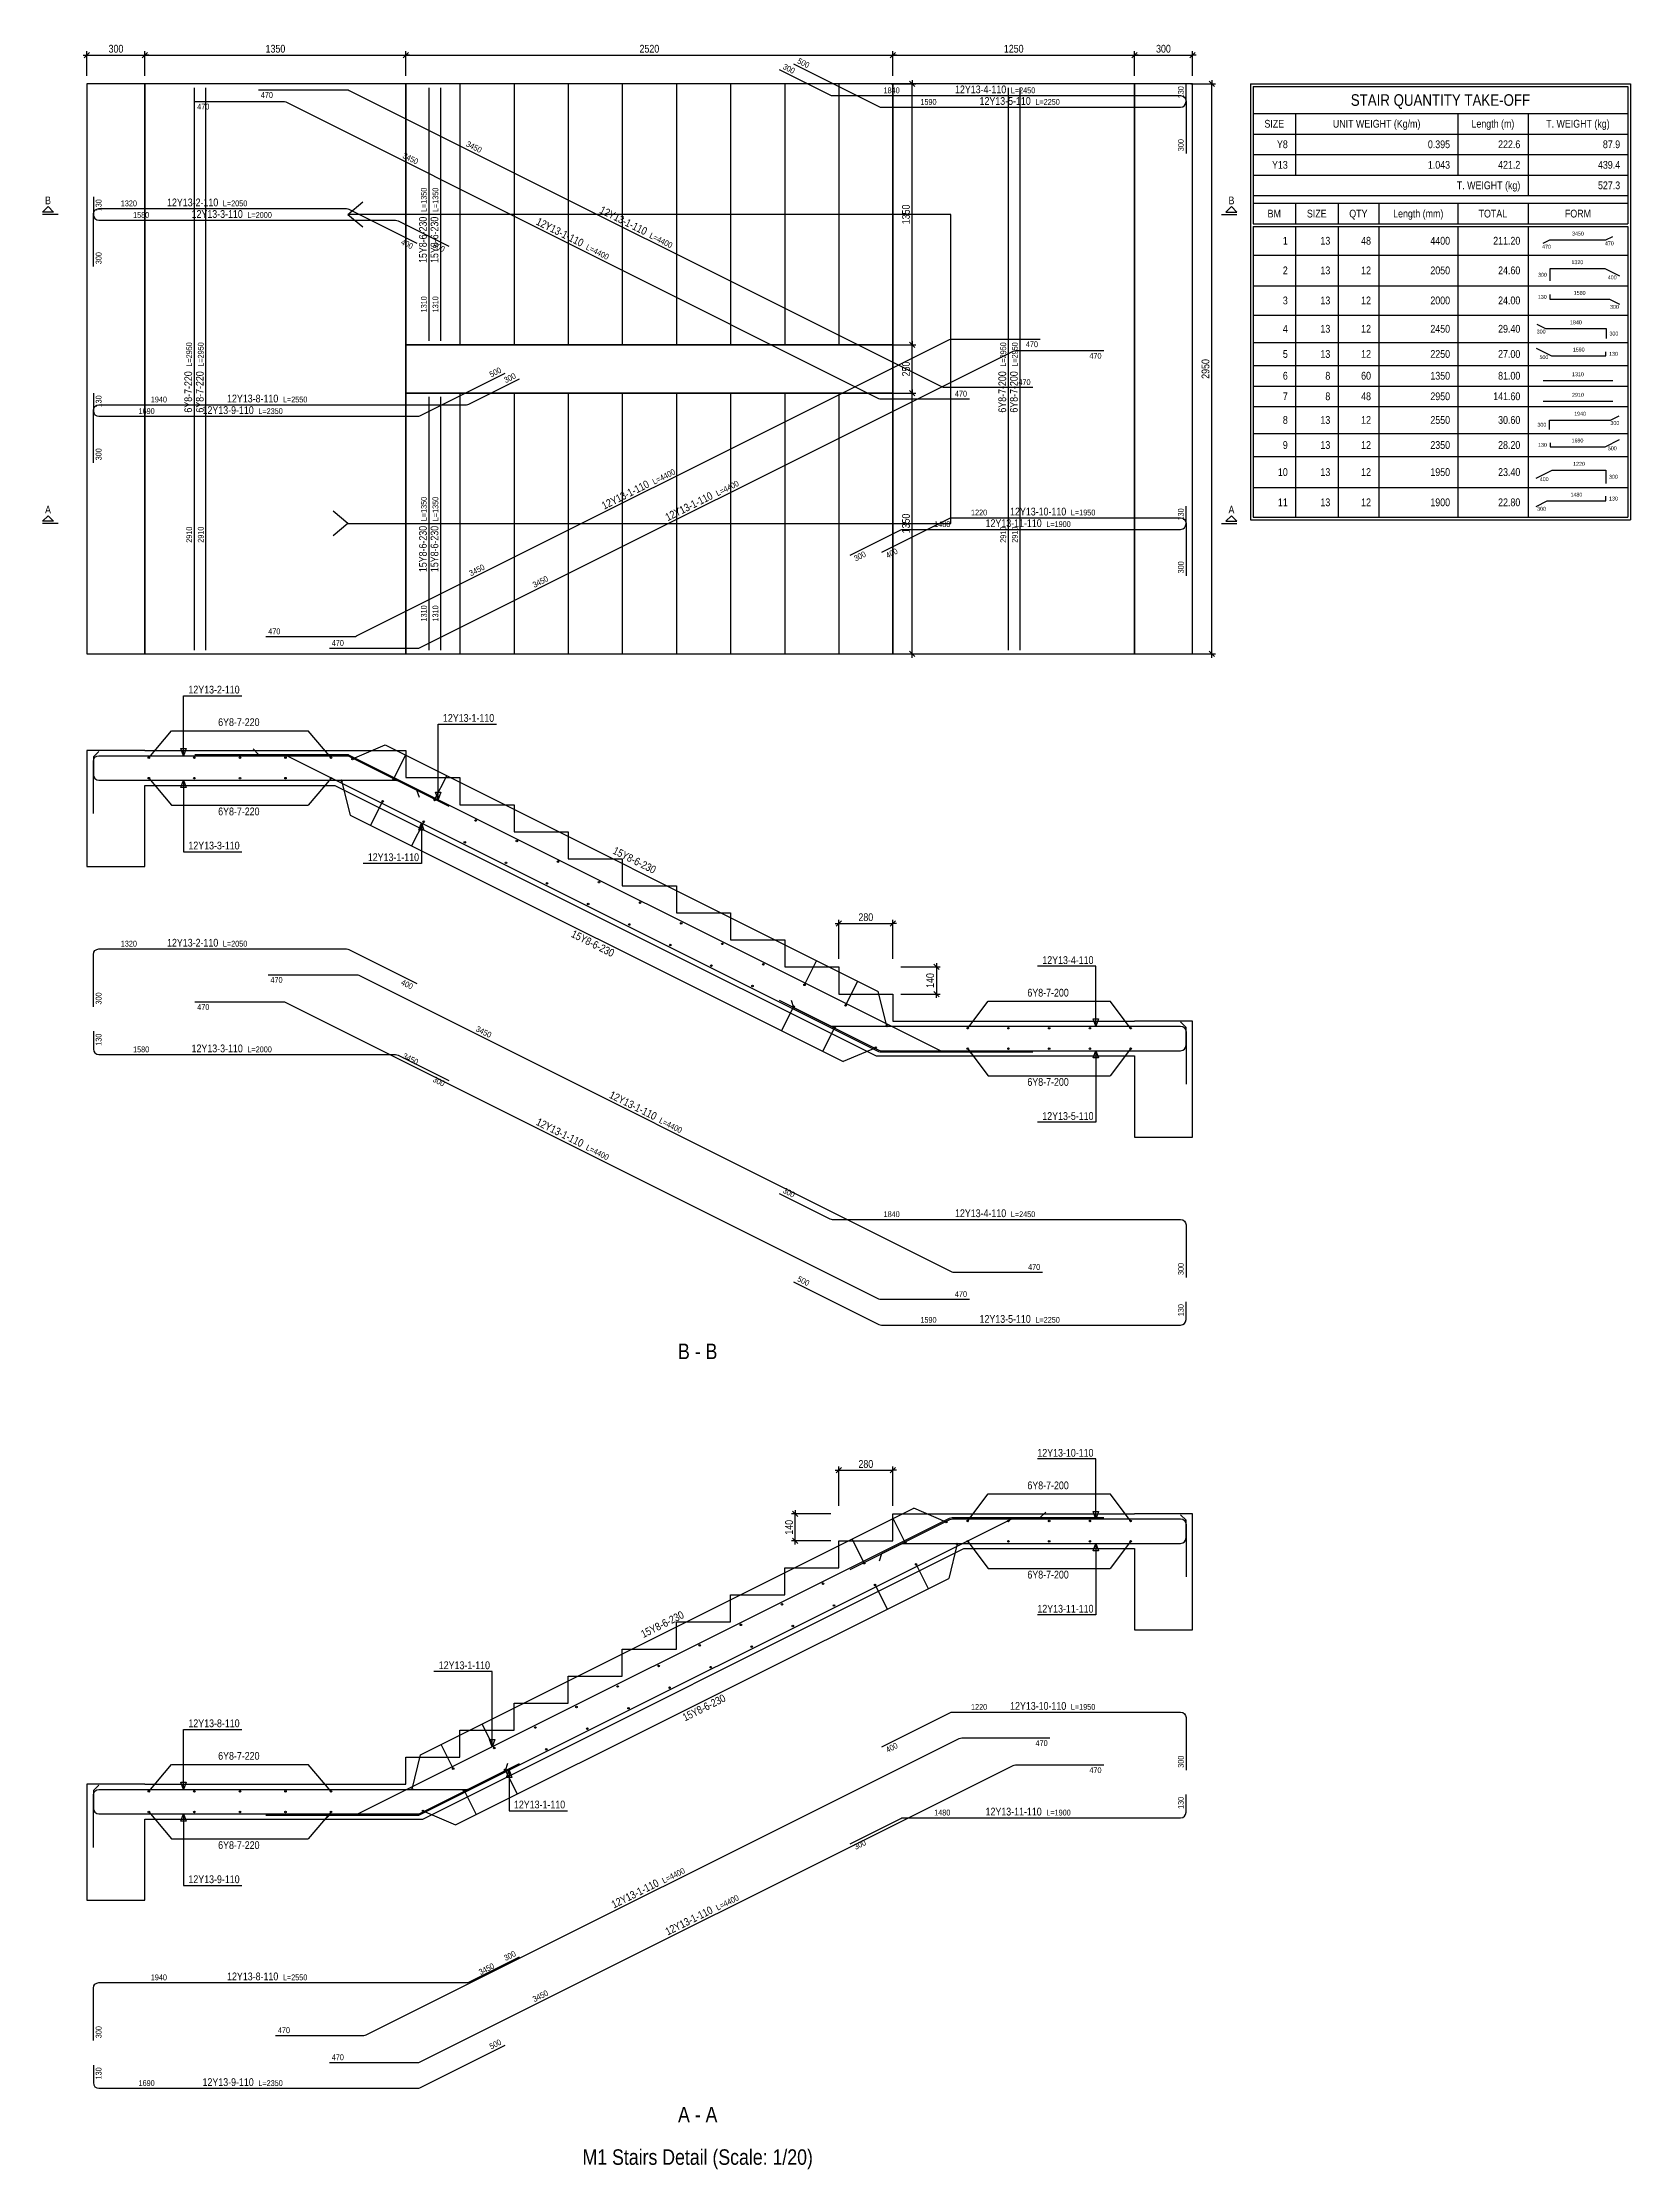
# Model space of a CAD drawing. Extents: x 0 to 206258, y -403073 to 0.
# Drawn here: x 185717 to 206258, y -118250 to -90730 of the extents above; entities that cross this region are included whole.
import ezdxf
from ezdxf.enums import TextEntityAlignment as Align

# ---------------------------------------------------------------- set-up
doc = ezdxf.new("R2010")
doc.units = 0
doc.header["$LTSCALE"] = 1000
for name, color, linetype, true_color in [('Beam Label(D)', 94, 'Continuous', 0x008100), ('Beam Line(D)', 112, 'Continuous', 0x00bd5e), ('Quantity Table Line', 171, 'Continuous', 0xaaaaff), ('Quantity Table Rebar Line', 112, 'Continuous', 0x00bd5e), ('Quantity Table Text', 8, 'Continuous', 0x414141)]:
    doc.layers.add(name, color=color, linetype=linetype, true_color=true_color)
for name, color, linetype in [('Dimension Line', 5, 'Continuous'), ('Leader Line', 5, 'Continuous'), ('Quantity Table Header', 1, 'Continuous'), ('Quantity Table Title', 1, 'Continuous'), ('Rebar Kink', 4, 'Continuous'), ('Rebar Label', 6, 'Continuous'), ('Rebar Length Text', 8, 'Continuous'), ('Rebar Line', 7, 'Continuous'), ('Section Label', 1, 'Continuous'), ('Section Line', 1, 'Continuous'), ('Section Small Text', 5, 'Continuous'), ('Top Rebar Label', 6, 'Continuous'), ('Top Rebar Length Text', 8, 'Continuous'), ('Top Rebar Line', 7, 'Continuous')]:
    doc.layers.add(name, color=color, linetype=linetype)
doc.styles.add('Beam Label(D)', font='ARIALN.TTF', dxfattribs={"height": 200})
doc.styles.add('Dimension Text', font='ARIALN.TTF', dxfattribs={"height": 100})
doc.styles.add('Quantity Table Header', font='ARIALN.TTF', dxfattribs={"height": 100})
doc.styles.add('Quantity Table Text', font='ARIALN.TTF', dxfattribs={"height": 100})
doc.styles.add('Quantity Table Title', font='ARIALN.TTF', dxfattribs={"height": 150})
doc.styles.add('Rebar Label', font='ARIALN.TTF', dxfattribs={"height": 100})
doc.styles.add('Rebar Length Text', font='ARIALN.TTF', dxfattribs={"height": 75})
doc.styles.add('Section Label', font='ARIALN.TTF', dxfattribs={"height": 100})
doc.styles.add('Section Small Text', font='ARIALN.TTF', dxfattribs={"height": 50})
doc.styles.add('Top Rebar Label', font='ARIALN.TTF', dxfattribs={"height": 100})
doc.styles.add('Top Rebar Length Text', font='ARIALN.TTF', dxfattribs={"height": 75})
doc.dimstyles.new('BEAM', dxfattribs={"dimtxt": 100, "dimasz": 30, "dimexe": 48.3, "dimexo": 103.5, "dimgap": 30, "dimtad": 1, "dimtoh": 1, "dimdec": 1, "dimlfac": 0.5, "dimdsep": 46, "dimtxsty": 'Dimension Text', "dimblk": 'PCDIM_TICK', "dimcen": 0.09, "dimclrd": 5, "dimclre": 5, "dimclrt": 5, "dimadec": 1, "dimazin": 0, "dimtp": 1, "dimtm": 1, "dimtfac": 1, "dimtdec": 4, "dimtofl": 0, "dimtmove": 0, "dimatfit": 3, "dimfxl": 1, "dimtolj": 1, "dimtzin": 0, "dimarcsym": 0})

msp = doc.modelspace()

# ---------------------------------------------------------------- texts
at = {"layer": 'Beam Label(D)', "transparency": 33554687, "style": 'Beam Label(D)'}
for s, p in [('B - B', (194192.29, -107824.583)), ('A - A', (194192.29, -117699.583)), ('M1 Stairs Detail (Scale: 1/20)', (194192.29, -118249.583))]:
    msp.add_text(s, height=200, dxfattribs=at).set_placement(p, align=Align.BOTTOM_CENTER)
at = {"layer": 'Quantity Table Header', "transparency": 33554687, "style": 'Quantity Table Header'}
for s, p in [('SIZE', (201650.483, -91780.416)), ('UNIT WEIGHT (Kg/m)', (202974.983, -91780.416)), ('Length (m)', (204478.813, -91780.416)), ('T. WEIGHT (kg)', (205578.913, -91780.416)), ('BM', (201650.483, -92942.916)), ('SIZE', (202200.2, -92942.916)), ('QTY', (202738.46, -92942.916)), ('Length (mm)', (203513.243, -92942.916)), ('TOTAL', (204478.813, -92942.916)), ('FORM', (205578.913, -92942.916))]:
    msp.add_text(s, height=100, dxfattribs=at).set_placement(p, align=Align.MIDDLE_CENTER)
for s, p in [('T. WEIGHT (kg)', (204833.002, -92577.291)), ('527.3', (206124.825, -92577.291))]:
    msp.add_text(s, height=100, dxfattribs=at).set_placement(p, align=Align.MIDDLE_RIGHT)
at = {"layer": 'Quantity Table Text', "transparency": 33554687, "style": 'Quantity Table Text'}
for s, p in [('Y8', (201825.342, -92046.041)), ('     0.395', (203924.625, -92046.041)), ('222.6', (204833.002, -92046.041)), ('87.9', (206124.825, -92046.041)), ('Y13', (201825.342, -92311.666)), ('     1.043', (203924.625, -92311.666)), ('421.2', (204833.002, -92311.666)), ('439.4', (206124.825, -92311.666)), ('1', (201825.342, -93294.196)), ('13', (202375.059, -93294.196)), ('48', (202901.861, -93294.196)), ('4400', (203924.625, -93294.196)), ('211.20', (204833.002, -93294.196)), ('2', (201825.342, -93677.592)), ('13', (202375.059, -93677.592)), ('12', (202901.861, -93677.592)), ('2050', (203924.625, -93677.592)), ('24.60', (204833.002, -93677.592)), ('3', (201825.342, -94066.493)), ('13', (202375.059, -94066.493)), ('12', (202901.861, -94066.493)), ('2000', (203924.625, -94066.493)), ('24.00', (204833.002, -94066.493)), ('4', (201825.342, -94433.35)), ('13', (202375.059, -94433.35)), ('12', (202901.861, -94433.35)), ('2450', (203924.625, -94433.35)), ('29.40', (204833.002, -94433.35)), ('5', (201825.342, -94759.012)), ('13', (202375.059, -94759.012)), ('12', (202901.861, -94759.012)), ('2250', (203924.625, -94759.012)), ('27.00', (204833.002, -94759.012)), ('6', (201825.342, -95041.267)), ('8', (202375.059, -95041.267)), ('60', (202901.861, -95041.267)), ('1350', (203924.625, -95041.267)), ('81.00', (204833.002, -95041.267)), ('7', (201825.342, -95306.892)), ('8', (202375.059, -95306.892)), ('48', (202901.861, -95306.892)), ('2950', (203924.625, -95306.892)), ('141.60', (204833.002, -95306.892)), ('8', (201825.342, -95613.017)), ('13', (202375.059, -95613.017)), ('12', (202901.861, -95613.017)), ('2550', (203924.625, -95613.017)), ('30.60', (204833.002, -95613.017)), ('9', (201825.342, -95936.936)), ('13', (202375.059, -95936.936)), ('12', (202901.861, -95936.936)), ('2350', (203924.625, -95936.936)), ('28.20', (204833.002, -95936.936)), ('10', (201825.342, -96287.331)), ('13', (202375.059, -96287.331)), ('12', (202901.861, -96287.331)), ('1950', (203924.625, -96287.331)), ('23.40', (204833.002, -96287.331)), ('11', (201825.342, -96678.704)), ('13', (202375.059, -96678.704)), ('12', (202901.861, -96678.704)), ('1900', (203924.625, -96678.704)), ('22.80', (204833.002, -96678.704))]:
    msp.add_text(s, height=100, dxfattribs=at).set_placement(p, align=Align.MIDDLE_RIGHT)
at = {"layer": 'Quantity Table Title', "transparency": 33554687, "style": 'Quantity Table Title'}
msp.add_text('STAIR QUANTITY TAKE-OFF', height=150, dxfattribs=at).set_placement((203800.224, -91473.385), align=Align.MIDDLE_CENTER)
at = {"layer": 'Rebar Label', "transparency": 33554687, "style": 'Rebar Label'}
for s, p in [(' 12Y13-5-110', (198500.511, -91535.833)), (' 12Y13-3-110', (188307.553, -92998.333)), (' 12Y13-9-110', (188449.07, -95535.833)), (' 12Y13-11-110', (198642.028, -96998.333)), (' 12Y13-3-110', (188307.553, -103794.583)), (' 12Y13-5-110', (199312.29, -104669.583)), (' 12Y13-5-110', (198500.511, -107294.583)), (' 12Y13-11-110', (199312.29, -111044.583)), (' 12Y13-1-110', (191505.324, -111775.886)), (' 12Y13-11-110', (198642.028, -113669.583)), (' 12Y13-9-110', (188449.07, -117169.583))]:
    msp.add_text(s, height=100, dxfattribs=at).set_placement(p, align=Align.RIGHT)
for s, rotation, p in [(' 15Y8-6-230', 90, (190837.29, -92983.333)), (' 12Y13-1-110', 333.4349488, (193505.735, -93225.584)), (' 6Y8-7-220', 90, (187801.532, -94983.333)), (' 6Y8-7-220', 90, (187801.532, -94983.333)), (' 6Y8-7-200', 90, (198332.066, -94983.333)), (' 6Y8-7-200', 90, (198332.066, -94983.333)), (' 12Y13-1-110', 26.5650512, (193575.181, -96477.417)), (' 15Y8-6-230', 90, (190837.29, -96983.333)), (' 12Y13-1-110', 333.4349488, (193630.735, -104675.584)), (' 12Y13-1-110', 26.5650512, (193700.181, -114577.417))]:
    msp.add_text(s, height=100, rotation=rotation, dxfattribs=at).set_placement(p, align=Align.RIGHT)
for s, p in [(' 12Y13-1-110', (190865.324, -99518.92)), (' 12Y13-3-110', (187572.29, -101169.583)), (' 12Y13-9-110', (187572.29, -114544.583))]:
    msp.add_text(s, height=100, dxfattribs=at).set_placement(p)
for s, p in [(' 6Y8-7-220', (188240.773, -100628.333)), (' 6Y8-7-200', (198708.807, -104128.333)), (' 6Y8-7-200', (198708.807, -110503.333)), (' 6Y8-7-220', (188240.773, -114003.333))]:
    msp.add_text(s, height=100, dxfattribs=at).set_placement(p, align=Align.TOP_CENTER)
for rotation, p in [(333.4349488, (192843.85, -102334.564)), (26.5650512, (194237.066, -112236.397))]:
    msp.add_text(' 15Y8-6-230', height=100, rotation=rotation, dxfattribs=at).set_placement(p, align=Align.TOP_CENTER)
at = {"layer": 'Rebar Length Text', "transparency": 33554687, "style": 'Rebar Length Text'}
for s, rotation, p in [('500', -26.5650512, (195473.447, -90993.4)), ('3450', 333.4349488, (191189.001, -92067.217)), ('L=1350', 90, (190837.29, -92923.333)), ('L=4400', 333.4349488, (193559.4, -93252.417)), ('1310', 90, (190837.29, -94220.963)), ('L=2950', 90, (187801.532, -94923.333)), ('L=2950', 90, (187801.532, -94923.333)), ('L=2950', 90, (198332.066, -94923.333)), ('L=2950', 90, (198332.066, -94923.333)), ('L=4400', 26.5650512, (193628.846, -96450.584)), ('L=1350', 90, (190837.29, -96923.333)), ('2910', 90, (187801.532, -97201.871)), ('2910', 90, (187801.532, -97201.871)), ('2910', 90, (198332.066, -97201.871)), ('2910', 90, (198332.066, -97201.871)), ('3450', 26.5650512, (191258.447, -97635.783)), ('1310', 90, (190837.29, -98220.963)), ('3450', 333.4349488, (191314.001, -103517.217)), ('L=4400', 333.4349488, (193684.4, -104702.417)), ('500', -26.5650512, (195473.447, -106752.15)), ('L=4400', 26.5650512, (193753.846, -114550.584)), ('3450', 26.5650512, (191383.447, -115735.783))]:
    msp.add_text(s, height=75, rotation=rotation, dxfattribs=at).set_placement(p)
for s, rotation, p in [('130', 90, (200479.791, -91294.583)), ('500', 26.5650512, (191661.134, -94993.4)), ('130', 90, (200479.791, -96757.083)), ('130', 90, (200479.791, -107053.333)), ('130', 90, (200479.791, -113428.333)), ('500', 26.5650512, (191661.134, -116627.15))]:
    msp.add_text(s, height=75, rotation=rotation, dxfattribs=at).set_placement(p, align=Align.RIGHT)
for p in [(188540.455, -91370.833), (188665.455, -102820.833)]:
    msp.add_text('470', height=75, dxfattribs=at).set_placement(p, align=Align.TOP_LEFT)
for s, p in [('1590', (197072.9, -91535.833)), ('L=2250', (198560.511, -91535.833)), ('1580', (186888.2, -92998.333)), ('L=2000', (188367.553, -92998.333)), ('1690', (186958.959, -95535.833)), ('L=2350', (188509.07, -95535.833)), ('1480', (197251.765, -96998.333)), ('L=1900', (198702.028, -96998.333)), ('470', (188636.734, -98385.833)), ('1580', (186888.2, -103794.583)), ('L=2000', (188367.553, -103794.583)), ('1590', (197072.9, -107294.583)), ('L=2250', (198560.511, -107294.583)), ('1480', (197251.765, -113669.583)), ('L=1900', (198702.028, -113669.583)), ('470', (188761.734, -116485.833)), ('1690', (186958.959, -117169.583)), ('L=2350', (188509.07, -117169.583))]:
    msp.add_text(s, height=75, dxfattribs=at).set_placement(p)
for s, rotation, p in [('130', 90, (186404.79, -92757.083)), ('300', 333.4349488, (190930.886, -93377.16)), ('130', 90, (186404.79, -95294.583)), ('130', 90, (186404.79, -103553.333)), ('300', 333.4349488, (190930.886, -104173.41)), ('130', 90, (186404.79, -116928.333))]:
    msp.add_text(s, height=75, rotation=rotation, dxfattribs=at).set_placement(p, align=Align.TOP_RIGHT)
for p in [(198594.126, -94595.833), (198719.126, -112695.833)]:
    msp.add_text('470', height=75, dxfattribs=at).set_placement(p, align=Align.TOP_RIGHT)
for p in [(198497.847, -95160.833), (198622.847, -106610.833)]:
    msp.add_text('470', height=75, dxfattribs=at).set_placement(p, align=Align.RIGHT)
for p in [(196203.695, -97377.16), (196203.695, -114048.41)]:
    msp.add_text('300', height=75, rotation=26.5650512, dxfattribs=at).set_placement(p, align=Align.TOP_LEFT)
at = {"layer": 'Section Label', "transparency": 33554687, "style": 'Section Label'}
for s, p in [('B', (185788.001, -92772.622)), ('B', (201096.58, -92772.622)), ('A', (185788.001, -96772.622)), ('A', (201096.58, -96772.622))]:
    msp.add_text(s, height=100, dxfattribs=at).set_placement(p, align=Align.MIDDLE_CENTER)
at = {"layer": 'Section Small Text', "transparency": 33554687, "style": 'Section Small Text'}
for s, p in [('3450', (205578.913, -93241.874)), ('1320', (205571.827, -93612.142)), ('1580', (205600.972, -94008.668)), ('1840', (205552.688, -94389.943)), ('1590', (205588.929, -94742.382)), ('1310', (205578.913, -95061.97)), ('2910', (205578.913, -95327.595)), ('1940', (205606.439, -95572.517)), ('1690', (205573.55, -95919.143)), ('1220', (205592.11, -96220.354)), ('1480', (205559.277, -96619.934))]:
    msp.add_text(s, height=50, dxfattribs=at).set_placement(p, align=Align.BOTTOM_CENTER)
for s, p in [('470', (205172.574, -93346.517)), ('470', (205985.253, -93302.857)), ('400', (206021.827, -93743.043)), ('300', (206050.972, -94124.318)), ('300', (205102.688, -94444.085)), ('500', (205138.929, -94775.642)), ('300', (206056.439, -95627.958)), ('500', (206023.55, -95954.729)), ('400', (205142.11, -96354.309)), ('300', (205109.277, -96737.473))]:
    msp.add_text(s, height=50, dxfattribs=at).set_placement(p, align=Align.TOP_CENTER)
for s, p in [('300', (205176.597, -93734.195)), ('130', (205175.242, -94020.58)), ('300', (205169.775, -95675.127)), ('130', (205176.597, -95935.099))]:
    msp.add_text(s, height=50, dxfattribs=at).set_placement(p, align=Align.MIDDLE_RIGHT)
for s, p in [('300', (205986.752, -94495.459)), ('130', (205981.23, -94757.085)), ('300', (205981.23, -96347.53)), ('130', (205981.23, -96630.15))]:
    msp.add_text(s, height=50, dxfattribs=at).set_placement(p, align=Align.MIDDLE_LEFT)
at = {"layer": 'Top Rebar Label', "transparency": 33554687, "style": 'Top Rebar Label'}
for s, p in [(' 12Y13-4-110', (198183.011, -91385.833)), (' 12Y13-2-110', (187990.053, -92848.333)), (' 12Y13-8-110', (188766.57, -95385.833)), (' 12Y13-10-110', (198959.528, -96848.333)), (' 12Y13-1-110', (190587.29, -101320.78)), (' 12Y13-2-110', (187990.053, -102427.083)), (' 12Y13-4-110', (199312.29, -102652.083)), (' 12Y13-4-110', (198183.011, -105927.083)), (' 12Y13-10-110', (199312.29, -109027.083)), (' 12Y13-10-110', (198959.528, -112302.083)), (' 12Y13-8-110', (188766.57, -115802.083))]:
    msp.add_text(s, height=100, dxfattribs=at).set_placement(p, align=Align.RIGHT)
for s, rotation, p in [(' 15Y8-6-230', 90, (190687.29, -92983.333)), (' 12Y13-1-110', 333.4349488, (192683.98, -93375.584)), (' 6Y8-7-220', 90, (187651.532, -94983.333)), (' 6Y8-7-220', 90, (187651.532, -94983.333)), (' 6Y8-7-200', 90, (198182.066, -94983.333)), (' 6Y8-7-200', 90, (198182.066, -94983.333)), (' 12Y13-1-110', 26.5650512, (194396.936, -96627.417)), (' 15Y8-6-230', 90, (190687.29, -96983.333)), (' 12Y13-1-110', 333.4349488, (192683.98, -105025.584)), (' 12Y13-1-110', 26.5650512, (194396.936, -114927.417))]:
    msp.add_text(s, height=100, rotation=rotation, dxfattribs=at).set_placement(p, align=Align.RIGHT)
for s, p in [(' 12Y13-2-110', (187572.29, -99152.083)), (' 12Y13-8-110', (187572.29, -112527.083)), (' 12Y13-1-110', (191783.358, -113577.746))]:
    msp.add_text(s, height=100, dxfattribs=at).set_placement(p)
for s, p in [(' 6Y8-7-220', (188240.773, -99573.333)), (' 6Y8-7-200', (198708.807, -103073.333)), (' 6Y8-7-200', (198708.807, -109448.333)), (' 6Y8-7-220', (188240.773, -112948.333))]:
    msp.add_text(s, height=100, dxfattribs=at).set_placement(p, align=Align.CENTER)
for rotation, p in [(333.4349488, (193338.021, -101346.222)), (26.5650512, (193742.894, -111248.055))]:
    msp.add_text(' 15Y8-6-230', height=100, rotation=rotation, dxfattribs=at).set_placement(p, align=Align.CENTER)
at = {"layer": 'Top Rebar Length Text', "transparency": 33554687, "style": 'Top Rebar Length Text'}
for s, rotation, p in [('300', -26.5650512, (195285.661, -91067.006)), ('3450', 333.4349488, (190367.246, -92217.217)), ('300', 90, (200479.791, -92135.833)), ('L=1350', 90, (190687.29, -92923.333)), ('L=4400', 333.4349488, (192737.645, -93402.417)), ('1310', 90, (190687.29, -94220.963)), ('L=2950', 90, (187651.532, -94923.333)), ('L=2950', 90, (187651.532, -94923.333)), ('L=2950', 90, (198182.066, -94923.333)), ('L=2950', 90, (198182.066, -94923.333)), ('L=4400', 26.5650512, (194450.601, -96600.584)), ('L=1350', 90, (190687.29, -96923.333)), ('2910', 90, (187651.532, -97201.871)), ('2910', 90, (187651.532, -97201.871)), ('2910', 90, (198182.066, -97201.871)), ('2910', 90, (198182.066, -97201.871)), ('3450', 26.5650512, (192080.202, -97785.783)), ('300', 90, (200479.791, -97598.333)), ('1310', 90, (190687.29, -98220.963)), ('3450', 333.4349488, (190367.246, -103867.217)), ('L=4400', 333.4349488, (192737.645, -105052.417)), ('300', -26.5650512, (195285.661, -105608.256)), ('300', 90, (200479.791, -106677.083)), ('300', 90, (200479.791, -113052.083)), ('L=4400', 26.5650512, (194450.601, -114900.584)), ('3450', 26.5650512, (192080.202, -116085.783))]:
    msp.add_text(s, height=75, rotation=rotation, dxfattribs=at).set_placement(p)
for s, p in [('1840', (196596.65, -91385.833)), ('L=2450', (198243.011, -91385.833)), ('1320', (186729.45, -92848.333)), ('L=2050', (188050.053, -92848.333)), ('1940', (187117.709, -95385.833)), ('L=2550', (188826.57, -95385.833)), ('1220', (197728.015, -96848.333)), ('L=1950', (199019.528, -96848.333)), ('470', (189458.489, -98535.833)), ('1320', (186729.45, -102427.083)), ('L=2050', (188050.053, -102427.083)), ('1840', (196596.65, -105927.083)), ('L=2450', (198243.011, -105927.083)), ('1220', (197728.015, -112302.083)), ('L=1950', (199019.528, -112302.083)), ('1940', (187117.709, -115802.083)), ('L=2550', (188826.57, -115802.083)), ('470', (189458.489, -116835.833))]:
    msp.add_text(s, height=75, dxfattribs=at).set_placement(p)
for p in [(187718.7, -91520.833), (187718.7, -103170.833)]:
    msp.add_text('470', height=75, dxfattribs=at).set_placement(p, align=Align.TOP_LEFT)
for p in [(190519.493, -93338.963), (190519.493, -102917.713)]:
    msp.add_text('400', height=75, rotation=333.4349488, dxfattribs=at).set_placement(p, align=Align.TOP_RIGHT)
for s, rotation, p in [('300', 90, (186404.79, -93598.333)), ('300', 90, (186404.79, -96135.833)), ('400', 26.5650512, (196615.088, -97338.963)), ('300', 90, (186404.79, -103177.083)), ('400', 26.5650512, (196615.088, -112792.713)), ('300', 90, (186404.79, -116552.083))]:
    msp.add_text(s, height=75, rotation=rotation, dxfattribs=at).set_placement(p, align=Align.TOP_LEFT)
for p in [(199415.881, -94745.833), (199415.881, -113045.833)]:
    msp.add_text('470', height=75, dxfattribs=at).set_placement(p, align=Align.TOP_RIGHT)
for p in [(191848.92, -95067.006), (191848.92, -115483.256)]:
    msp.add_text('300', height=75, rotation=26.5650512, dxfattribs=at).set_placement(p, align=Align.RIGHT)
for p in [(197676.092, -95310.833), (197676.092, -106960.833)]:
    msp.add_text('470', height=75, dxfattribs=at).set_placement(p, align=Align.RIGHT)

# ---------------------------------------------------------------- blocks, each defined once
blk = doc.blocks.new('PCDIM_TICK')
at = {"layer": 'Dimension Line', "color": 0, "transparency": 33554687}
for p, q in [((1.15, 1.15), (-1.15, -1.15)), ((1.61, 0), (0, 0))]:
    blk.add_line(p, q, dxfattribs=at)
blk = doc.blocks.new('*U4522')
at = {"layer": 'Dimension Line', "color": 5, "true_color": 0x0000ff, "transparency": 16777216}
for p, q in [((186292, -91162), (186292, -90843)), ((186292, -90891), (187042, -90891)), ((187042, -91162), (187042, -90843))]:
    blk.add_line(p, q, dxfattribs=at)
at = {"layer": 'Dimension Line', "color": 5, "true_color": 0x0000ff, "transparency": 16777216, "xscale": 30, "yscale": 30, "rotation": 180.0000000000004}
blk.add_blockref('PCDIM_TICK', (186292, -90891), dxfattribs=at)
at = {"layer": 'Dimension Line', "color": 5, "true_color": 0x0000ff, "transparency": 16777216, "xscale": 30, "yscale": 30}
blk.add_blockref('PCDIM_TICK', (187042, -90891), dxfattribs=at)
at = {"layer": 'Dimension Line', "color": 5, "true_color": 0x0000ff, "transparency": 16777216, "insert": (186667, -90861), "char_height": 100, "width": 181.5, "attachment_point": 8, "style": 'Dimension Text'}
blk.add_mtext('300', dxfattribs=at)
blk = doc.blocks.new('*U4523')
at = {"layer": 'Dimension Line', "color": 5, "true_color": 0x0000ff, "transparency": 16777216}
for p, q in [((187042, -91162), (187042, -90843)), ((187042, -90891), (190417, -90891)), ((190417, -91162), (190417, -90843))]:
    blk.add_line(p, q, dxfattribs=at)
at = {"layer": 'Dimension Line', "color": 5, "true_color": 0x0000ff, "transparency": 16777216, "xscale": 30, "yscale": 30, "rotation": 180.0000000000004}
blk.add_blockref('PCDIM_TICK', (187042, -90891), dxfattribs=at)
at = {"layer": 'Dimension Line', "color": 5, "true_color": 0x0000ff, "transparency": 16777216, "xscale": 30, "yscale": 30}
blk.add_blockref('PCDIM_TICK', (190417, -90891), dxfattribs=at)
at = {"layer": 'Dimension Line', "color": 5, "true_color": 0x0000ff, "transparency": 16777216, "insert": (188730, -90861), "char_height": 100, "width": 238.4, "attachment_point": 8, "style": 'Dimension Text'}
blk.add_mtext('1350', dxfattribs=at)
blk = doc.blocks.new('*U4524')
at = {"layer": 'Dimension Line', "color": 5, "true_color": 0x0000ff, "transparency": 16777216}
for p, q in [((196717, -91162), (196717, -90843)), ((196717, -90891), (199842, -90891)), ((199842, -91162), (199842, -90843))]:
    blk.add_line(p, q, dxfattribs=at)
at = {"layer": 'Dimension Line', "color": 5, "true_color": 0x0000ff, "transparency": 16777216, "xscale": 30, "yscale": 30, "rotation": 180.0000000000004}
blk.add_blockref('PCDIM_TICK', (196717, -90891), dxfattribs=at)
at = {"layer": 'Dimension Line', "color": 5, "true_color": 0x0000ff, "transparency": 16777216, "xscale": 30, "yscale": 30}
blk.add_blockref('PCDIM_TICK', (199842, -90891), dxfattribs=at)
at = {"layer": 'Dimension Line', "color": 5, "true_color": 0x0000ff, "transparency": 16777216, "insert": (198280, -90861), "char_height": 100, "width": 238.4, "attachment_point": 8, "style": 'Dimension Text'}
blk.add_mtext('1250', dxfattribs=at)
blk = doc.blocks.new('*U4525')
at = {"layer": 'Dimension Line', "color": 5, "true_color": 0x0000ff, "transparency": 16777216}
for p, q in [((199842, -91162), (199842, -90843)), ((199842, -90891), (200592, -90891)), ((200592, -91162), (200592, -90843))]:
    blk.add_line(p, q, dxfattribs=at)
at = {"layer": 'Dimension Line', "color": 5, "true_color": 0x0000ff, "transparency": 16777216, "xscale": 30, "yscale": 30, "rotation": 180.0000000000004}
blk.add_blockref('PCDIM_TICK', (199842, -90891), dxfattribs=at)
at = {"layer": 'Dimension Line', "color": 5, "true_color": 0x0000ff, "transparency": 16777216, "xscale": 30, "yscale": 30}
blk.add_blockref('PCDIM_TICK', (200592, -90891), dxfattribs=at)
at = {"layer": 'Dimension Line', "color": 5, "true_color": 0x0000ff, "transparency": 16777216, "insert": (200217, -90861), "char_height": 100, "width": 181.5, "attachment_point": 8, "style": 'Dimension Text'}
blk.add_mtext('300', dxfattribs=at)
blk = doc.blocks.new('*U4526')
at = {"layer": 'Dimension Line', "color": 5, "true_color": 0x0000ff, "transparency": 16777216}
for p, q in [((200571, -91266), (200891, -91266)), ((200842, -98641), (200842, -91266)), ((200571, -98641), (200891, -98641))]:
    blk.add_line(p, q, dxfattribs=at)
at = {"layer": 'Dimension Line', "color": 5, "true_color": 0x0000ff, "transparency": 16777216, "xscale": 30, "yscale": 30}
for p, rotation in [((200842, -91266), 89.99999999999447), ((200842, -98641), 269.9999999999834)]:
    blk.add_blockref('PCDIM_TICK', p, dxfattribs=dict(at, rotation=rotation))
at = {"layer": 'Dimension Line', "color": 5, "true_color": 0x0000ff, "transparency": 16777216, "insert": (200812, -94953), "char_height": 100, "width": 247.25, "attachment_point": 8, "rotation": 90, "style": 'Dimension Text'}
blk.add_mtext('2950', dxfattribs=at)
blk = doc.blocks.new('*U4527')
at = {"layer": 'Dimension Line', "color": 5, "true_color": 0x0000ff, "transparency": 16777216}
for p, q in [((196696, -94641), (197016, -94641)), ((196967, -95266), (196967, -94641)), ((196696, -95266), (197016, -95266))]:
    blk.add_line(p, q, dxfattribs=at)
at = {"layer": 'Dimension Line', "color": 5, "true_color": 0x0000ff, "transparency": 16777216, "xscale": 30, "yscale": 30}
for p, rotation in [((196967, -94641), 89.99999999999447), ((196967, -95266), 269.9999999999834)]:
    blk.add_blockref('PCDIM_TICK', p, dxfattribs=dict(at, rotation=rotation))
at = {"layer": 'Dimension Line', "color": 5, "true_color": 0x0000ff, "transparency": 16777216, "insert": (196937, -94953), "char_height": 100, "width": 182.77, "attachment_point": 8, "rotation": 90, "style": 'Dimension Text'}
blk.add_mtext('250', dxfattribs=at)
blk = doc.blocks.new('*U4528')
at = {"layer": 'Dimension Line', "color": 5, "true_color": 0x0000ff, "transparency": 16777216}
for p, q in [((196696, -94641), (197016, -94641)), ((196967, -95266), (196967, -94641)), ((196696, -95266), (197016, -95266))]:
    blk.add_line(p, q, dxfattribs=at)
at = {"layer": 'Dimension Line', "color": 5, "true_color": 0x0000ff, "transparency": 16777216, "xscale": 30, "yscale": 30}
for p, rotation in [((196967, -94641), 89.99999999999447), ((196967, -95266), 269.9999999999834)]:
    blk.add_blockref('PCDIM_TICK', p, dxfattribs=dict(at, rotation=rotation))
at = {"layer": 'Dimension Line', "color": 5, "true_color": 0x0000ff, "transparency": 16777216, "insert": (196937, -94953), "char_height": 100, "width": 182.77, "attachment_point": 8, "rotation": 90, "style": 'Dimension Text'}
blk.add_mtext('250', dxfattribs=at)
blk = doc.blocks.new('*U4529')
at = {"layer": 'Dimension Line', "color": 5, "true_color": 0x0000ff, "transparency": 16777216}
for p, q in [((190417, -91162), (190417, -90843)), ((190417, -90891), (196717, -90891)), ((196717, -91162), (196717, -90843))]:
    blk.add_line(p, q, dxfattribs=at)
at = {"layer": 'Dimension Line', "color": 5, "true_color": 0x0000ff, "transparency": 16777216, "xscale": 30, "yscale": 30, "rotation": 180.0000000000004}
blk.add_blockref('PCDIM_TICK', (190417, -90891), dxfattribs=at)
at = {"layer": 'Dimension Line', "color": 5, "true_color": 0x0000ff, "transparency": 16777216, "xscale": 30, "yscale": 30}
blk.add_blockref('PCDIM_TICK', (196717, -90891), dxfattribs=at)
at = {"layer": 'Dimension Line', "color": 5, "true_color": 0x0000ff, "transparency": 16777216, "insert": (193567, -90861), "char_height": 100, "width": 247.25, "attachment_point": 8, "style": 'Dimension Text'}
blk.add_mtext('2520', dxfattribs=at)
blk = doc.blocks.new('*U4530')
at = {"layer": 'Dimension Line', "color": 5, "true_color": 0x0000ff, "transparency": 16777216}
for p, q in [((196696, -95266), (197016, -95266)), ((196967, -98641), (196967, -95266)), ((196696, -98641), (197016, -98641))]:
    blk.add_line(p, q, dxfattribs=at)
at = {"layer": 'Dimension Line', "color": 5, "true_color": 0x0000ff, "transparency": 16777216, "xscale": 30, "yscale": 30}
for p, rotation in [((196967, -95266), 89.99999999999447), ((196967, -98641), 269.9999999999834)]:
    blk.add_blockref('PCDIM_TICK', p, dxfattribs=dict(at, rotation=rotation))
at = {"layer": 'Dimension Line', "color": 5, "true_color": 0x0000ff, "transparency": 16777216, "insert": (196937, -96953), "char_height": 100, "width": 238.4, "attachment_point": 8, "rotation": 90, "style": 'Dimension Text'}
blk.add_mtext('1350', dxfattribs=at)
blk = doc.blocks.new('*U4531')
at = {"layer": 'Dimension Line', "color": 5, "true_color": 0x0000ff, "transparency": 16777216}
for p, q in [((196696, -95266), (197016, -95266)), ((196967, -98641), (196967, -95266)), ((196696, -98641), (197016, -98641))]:
    blk.add_line(p, q, dxfattribs=at)
at = {"layer": 'Dimension Line', "color": 5, "true_color": 0x0000ff, "transparency": 16777216, "xscale": 30, "yscale": 30}
for p, rotation in [((196967, -95266), 89.99999999999447), ((196967, -98641), 269.9999999999834)]:
    blk.add_blockref('PCDIM_TICK', p, dxfattribs=dict(at, rotation=rotation))
at = {"layer": 'Dimension Line', "color": 5, "true_color": 0x0000ff, "transparency": 16777216, "insert": (196937, -96953), "char_height": 100, "width": 238.4, "attachment_point": 8, "rotation": 90, "style": 'Dimension Text'}
blk.add_mtext('1350', dxfattribs=at)
blk = doc.blocks.new('*U4532')
at = {"layer": 'Dimension Line', "color": 5, "true_color": 0x0000ff, "transparency": 16777216}
for p, q in [((196696, -91266), (197016, -91266)), ((196967, -94641), (196967, -91266)), ((196696, -94641), (197016, -94641))]:
    blk.add_line(p, q, dxfattribs=at)
at = {"layer": 'Dimension Line', "color": 5, "true_color": 0x0000ff, "transparency": 16777216, "xscale": 30, "yscale": 30}
for p, rotation in [((196967, -91266), 89.99999999999447), ((196967, -94641), 269.9999999999834)]:
    blk.add_blockref('PCDIM_TICK', p, dxfattribs=dict(at, rotation=rotation))
at = {"layer": 'Dimension Line', "color": 5, "true_color": 0x0000ff, "transparency": 16777216, "insert": (196937, -92953), "char_height": 100, "width": 238.4, "attachment_point": 8, "rotation": 90, "style": 'Dimension Text'}
blk.add_mtext('1350', dxfattribs=at)
blk = doc.blocks.new('*U4533')
at = {"layer": 'Dimension Line', "color": 5, "true_color": 0x0000ff, "transparency": 16777216}
for p, q in [((196696, -91266), (197016, -91266)), ((196967, -94641), (196967, -91266)), ((196696, -94641), (197016, -94641))]:
    blk.add_line(p, q, dxfattribs=at)
at = {"layer": 'Dimension Line', "color": 5, "true_color": 0x0000ff, "transparency": 16777216, "xscale": 30, "yscale": 30}
for p, rotation in [((196967, -91266), 89.99999999999447), ((196967, -94641), 269.9999999999834)]:
    blk.add_blockref('PCDIM_TICK', p, dxfattribs=dict(at, rotation=rotation))
at = {"layer": 'Dimension Line', "color": 5, "true_color": 0x0000ff, "transparency": 16777216, "insert": (196937, -92953), "char_height": 100, "width": 238.4, "attachment_point": 8, "rotation": 90, "style": 'Dimension Text'}
blk.add_mtext('1350', dxfattribs=at)
blk = doc.blocks.new('*U4534')
at = {"layer": 'Dimension Line', "color": 5, "true_color": 0x0000ff, "transparency": 16777216}
for p, q in [((196821, -102691), (197328, -102691)), ((197280, -102691), (197280, -103041)), ((196821, -103041), (197328, -103041))]:
    blk.add_line(p, q, dxfattribs=at)
at = {"layer": 'Dimension Line', "color": 5, "true_color": 0x0000ff, "transparency": 16777216, "xscale": 30, "yscale": 30}
for p, rotation in [((197280, -102691), 89.99999999999447), ((197280, -103041), 269.9999999999834)]:
    blk.add_blockref('PCDIM_TICK', p, dxfattribs=dict(at, rotation=rotation))
at = {"layer": 'Dimension Line', "color": 5, "true_color": 0x0000ff, "transparency": 16777216, "insert": (197250, -102866), "char_height": 100, "width": 173.93, "attachment_point": 8, "rotation": 90, "style": 'Dimension Text'}
blk.add_mtext('140', dxfattribs=at)
blk = doc.blocks.new('*U4535')
at = {"layer": 'Dimension Line', "color": 5, "true_color": 0x0000ff, "transparency": 16777216}
for p, q in [((196017, -102587), (196017, -102080)), ((196717, -102587), (196717, -102080)), ((196017, -102128), (196717, -102128))]:
    blk.add_line(p, q, dxfattribs=at)
at = {"layer": 'Dimension Line', "color": 5, "true_color": 0x0000ff, "transparency": 16777216, "xscale": 30, "yscale": 30, "rotation": 180.0000000000004}
blk.add_blockref('PCDIM_TICK', (196017, -102128), dxfattribs=at)
at = {"layer": 'Dimension Line', "color": 5, "true_color": 0x0000ff, "transparency": 16777216, "xscale": 30, "yscale": 30}
blk.add_blockref('PCDIM_TICK', (196717, -102128), dxfattribs=at)
at = {"layer": 'Dimension Line', "color": 5, "true_color": 0x0000ff, "transparency": 16777216, "insert": (196367, -102098), "char_height": 100, "width": 182.77, "attachment_point": 8, "style": 'Dimension Text'}
blk.add_mtext('280', dxfattribs=at)
blk = doc.blocks.new('*U4536')
at = {"layer": 'Dimension Line', "color": 5, "true_color": 0x0000ff, "transparency": 16777216}
for p, q in [((196017, -109662), (196017, -109155)), ((196017, -109203), (196717, -109203)), ((196717, -109662), (196717, -109155))]:
    blk.add_line(p, q, dxfattribs=at)
at = {"layer": 'Dimension Line', "color": 5, "true_color": 0x0000ff, "transparency": 16777216, "xscale": 30, "yscale": 30, "rotation": 180.0000000000004}
blk.add_blockref('PCDIM_TICK', (196017, -109203), dxfattribs=at)
at = {"layer": 'Dimension Line', "color": 5, "true_color": 0x0000ff, "transparency": 16777216, "xscale": 30, "yscale": 30}
blk.add_blockref('PCDIM_TICK', (196717, -109203), dxfattribs=at)
at = {"layer": 'Dimension Line', "color": 5, "true_color": 0x0000ff, "transparency": 16777216, "insert": (196367, -109173), "char_height": 100, "width": 182.77, "attachment_point": 8, "style": 'Dimension Text'}
blk.add_mtext('280', dxfattribs=at)
blk = doc.blocks.new('*U4537')
at = {"layer": 'Dimension Line', "color": 5, "true_color": 0x0000ff, "transparency": 16777216}
for p, q in [((195914, -109766), (195406, -109766)), ((195455, -110116), (195455, -109766)), ((195914, -110116), (195406, -110116))]:
    blk.add_line(p, q, dxfattribs=at)
at = {"layer": 'Dimension Line', "color": 5, "true_color": 0x0000ff, "transparency": 16777216, "xscale": 30, "yscale": 30}
for p, rotation in [((195455, -109766), 89.99999999999447), ((195455, -110116), 269.9999999999834)]:
    blk.add_blockref('PCDIM_TICK', p, dxfattribs=dict(at, rotation=rotation))
at = {"layer": 'Dimension Line', "color": 5, "true_color": 0x0000ff, "transparency": 16777216, "insert": (195425, -109941), "char_height": 100, "width": 173.93, "attachment_point": 8, "rotation": 90, "style": 'Dimension Text'}
blk.add_mtext('140', dxfattribs=at)

# ---------------------------------------------------------------- dimensions: what is measured, and where the dimension line sits
at = {"layer": 'Dimension Line', "transparency": 33554687}
for base, p1, p2, text, picture, middle in [((186667.29, -90890.833), (186292.29, -91265.833), (187042.29, -91265.833), '300', '*U4522', (186667.29, -90890.833)), ((188729.79, -90890.833), (187042.29, -91265.833), (190417.29, -91265.833), '1350', '*U4523', (188729.79, -90890.833)), ((193567.29, -90890.833), (190417.29, -91265.833), (196717.29, -91265.833), '2520', '*U4529', (193567.29, -90890.833)), ((198279.79, -90890.833), (196717.29, -91265.833), (199842.29, -91265.833), '1250', '*U4524', (198279.79, -90890.833)), ((200217.29, -90890.833), (199842.29, -91265.833), (200592.29, -91265.833), '300', '*U4525', (200217.29, -90890.833)), ((196367.29, -102128.333), (196017.29, -102690.833), (196717.29, -102690.833), '280', '*U4535', (196367.29, -102128.333)), ((196367.29, -109203.333), (196017.29, -109765.833), (196717.29, -109765.833), '280', '*U4536', (196367.29, -109203.333))]:
    dim = msp.add_linear_dim(base=base, p1=p1, p2=p2, text=text, dimstyle='BEAM', override={"dimscale": 1, "dimtxt": 100, "dimasz": 30, "dimexe": 48.3, "dimexo": 103.5, "dimgap": 30, "dimtad": 1, "dimtih": 0, "dimdec": 1, "dimlfac": 0.5, "dimzin": 8, "dimlunit": 2, "dimpost": '', "dimtxsty": 'Dimension Text', "dimblk": 'PCDIM_TICK', "dimse1": 0, "dimse2": 0, "dimsd2": 0, "dimclrd": 5, "dimclre": 5, "dimclrt": 5, "dimaunit": 0, "dimadec": 1, "dimazin": 0, "dimtol": 0, "dimtp": 1, "dimtm": 1, "dimtmove": 0}, dxfattribs=at)
    dim.commit()
    dim.dimension.update_dxf_attribs({"geometry": picture, "text_midpoint": middle})
for base, p1, p2, angle, text, picture, middle in [((196967.29, -92953.333), (196592.29, -94640.833), (196592.29, -91265.833), 90, '1350', '*U4532', (196967.29, -92953.333)), ((196967.29, -92953.333), (196592.29, -94640.833), (196592.29, -91265.833), 90, '1350', '*U4533', (196967.29, -92953.333)), ((200842.29, -94953.333), (200467.29, -98640.833), (200467.29, -91265.833), 90, '2950', '*U4526', (200842.29, -94953.333)), ((196967.29, -94953.333), (196592.29, -95265.833), (196592.29, -94640.833), 90, '250', '*U4527', (196967.29, -94953.333)), ((196967.29, -94953.333), (196592.29, -95265.833), (196592.29, -94640.833), 90, '250', '*U4528', (196967.29, -94953.333)), ((196967.29, -96953.333), (196592.29, -98640.833), (196592.29, -95265.833), 90, '1350', '*U4530', (196967.29, -96953.333)), ((196967.29, -96953.333), (196592.29, -98640.833), (196592.29, -95265.833), 90, '1350', '*U4531', (196967.29, -96953.333)), ((197279.79, -102865.833), (196717.29, -102690.833), (196717.29, -103040.833), 270, '140', '*U4534', (197279.79, -102865.833)), ((195454.79, -109940.833), (196017.29, -110115.833), (196017.29, -109765.833), 90, '140', '*U4537', (195454.79, -109940.833))]:
    dim = msp.add_linear_dim(base=base, p1=p1, p2=p2, angle=angle, text=text, dimstyle='BEAM', override={"dimscale": 1, "dimtxt": 100, "dimasz": 30, "dimexe": 48.3, "dimexo": 103.5, "dimgap": 30, "dimtad": 1, "dimtih": 0, "dimdec": 1, "dimlfac": 0.5, "dimzin": 8, "dimlunit": 2, "dimpost": '', "dimtxsty": 'Dimension Text', "dimblk": 'PCDIM_TICK', "dimse1": 0, "dimse2": 0, "dimsd2": 0, "dimclrd": 5, "dimclre": 5, "dimclrt": 5, "dimaunit": 0, "dimadec": 1, "dimazin": 0, "dimtol": 0, "dimtp": 1, "dimtm": 1, "dimtmove": 0}, dxfattribs=at)
    dim.commit()
    dim.dimension.update_dxf_attribs({"geometry": picture, "text_midpoint": middle})

# ---------------------------------------------------------------- linework, layer by layer
at = {"layer": 'Beam Line(D)', "transparency": 33554687}
for points in [[(186292.29, -91265.833), (186292.29, -98640.833)], [(187042.29, -91265.833), (186292.29, -91265.833)], [(187042.29, -98640.833), (187042.29, -91265.833)], [(190417.29, -91265.833), (187042.29, -91265.833)], [(187042.29, -91265.833), (187042.29, -98640.833)], [(190417.29, -98640.833), (190417.29, -91265.833)], [(190417.29, -91265.833), (190417.29, -94640.833)], [(190417.29, -91265.833), (190417.29, -94640.833)], [(196717.29, -91265.833), (190417.29, -91265.833)], [(191117.29, -91265.833), (191117.29, -94640.833)], [(191817.29, -91265.833), (191817.29, -94640.833)], [(192517.29, -91265.833), (192517.29, -94640.833)], [(193217.29, -91265.833), (193217.29, -94640.833)], [(193917.29, -91265.833), (193917.29, -94640.833)], [(194617.29, -91265.833), (194617.29, -94640.833)], [(195317.29, -91265.833), (195317.29, -94640.833)], [(196017.29, -91265.833), (196017.29, -94640.833)], [(196717.29, -91265.833), (196717.29, -98640.833)], [(199842.29, -91265.833), (196717.29, -91265.833)], [(196717.29, -91265.833), (196717.29, -94640.833)], [(196717.29, -94640.833), (196717.29, -91265.833)], [(199842.29, -98640.833), (199842.29, -91265.833)], [(200592.29, -91265.833), (199842.29, -91265.833)], [(199842.29, -91265.833), (199842.29, -98640.833)], [(200592.29, -98640.833), (200592.29, -91265.833)], [(189667.29, -92953.333), (189858.802, -92792.636)], [(197467.29, -92953.333), (189667.29, -92953.333)], [(189667.29, -92953.333), (189858.802, -93114.03)], [(197467.29, -96953.333), (197467.29, -92953.333)], [(190417.29, -94640.833), (190417.29, -95265.833)], [(196717.29, -94640.833), (190417.29, -94640.833)], [(190417.29, -94640.833), (196717.29, -94640.833)], [(196717.29, -95265.833), (196717.29, -94640.833)], [(190417.29, -95265.833), (196717.29, -95265.833)], [(190417.29, -95265.833), (190417.29, -98640.833)], [(190417.29, -95265.833), (190417.29, -98640.833)], [(196717.29, -95265.833), (190417.29, -95265.833)], [(191117.29, -95265.833), (191117.29, -98640.833)], [(191817.29, -95265.833), (191817.29, -98640.833)], [(192517.29, -95265.833), (192517.29, -98640.833)], [(193217.29, -95265.833), (193217.29, -98640.833)], [(193917.29, -95265.833), (193917.29, -98640.833)], [(194617.29, -95265.833), (194617.29, -98640.833)], [(195317.29, -95265.833), (195317.29, -98640.833)], [(196017.29, -95265.833), (196017.29, -98640.833)], [(196717.29, -95265.833), (196717.29, -98640.833)], [(196717.29, -98640.833), (196717.29, -95265.833)], [(189667.29, -96953.333), (189475.779, -96792.636)], [(189667.29, -96953.333), (189475.779, -97114.03)], [(189667.29, -96953.333), (197467.29, -96953.333)], [(186292.29, -98640.833), (187042.29, -98640.833)], [(187042.29, -98640.833), (190417.29, -98640.833)], [(190417.29, -98640.833), (196717.29, -98640.833)], [(196717.29, -98640.833), (199842.29, -98640.833)], [(199842.29, -98640.833), (200592.29, -98640.833)], [(186292.29, -99890.833), (186292.29, -101390.833)], [(187042.29, -99890.833), (186292.29, -99890.833)], [(187042.29, -99890.833), (190417.29, -99890.833)], [(189717.29, -99890.833), (190417.29, -99890.833)], [(190417.29, -99890.833), (190417.29, -100240.833)], [(187042.29, -101390.833), (187042.29, -100340.833)], [(187042.29, -100340.833), (189499.256, -100340.833)], [(189499.256, -100340.833), (196499.256, -103840.833)], [(190417.29, -100240.833), (191117.29, -100240.833)], [(191117.29, -100240.833), (191117.29, -100590.833)], [(191117.29, -100590.833), (191817.29, -100590.833)], [(191817.29, -100590.833), (191817.29, -100940.833)], [(191817.29, -100940.833), (192517.29, -100940.833)], [(192517.29, -100940.833), (192517.29, -101290.833)], [(186292.29, -101390.833), (187042.29, -101390.833)], [(192517.29, -101290.833), (193217.29, -101290.833)], [(193217.29, -101290.833), (193217.29, -101640.833)], [(193217.29, -101640.833), (193917.29, -101640.833)], [(193917.29, -101640.833), (193917.29, -101990.833)], [(193917.29, -101990.833), (194617.29, -101990.833)], [(194617.29, -101990.833), (194617.29, -102340.833)], [(194617.29, -102340.833), (195317.29, -102340.833)], [(195317.29, -102340.833), (195317.29, -102690.833)], [(195317.29, -102690.833), (196017.29, -102690.833)], [(196017.29, -102690.833), (196017.29, -103040.833)], [(196017.29, -103040.833), (196717.29, -103040.833)], [(196717.29, -103040.833), (196717.29, -103390.833)], [(196717.29, -103390.833), (199842.29, -103390.833)], [(200592.29, -103390.833), (199842.29, -103390.833)], [(200592.29, -104890.833), (200592.29, -103390.833)], [(196499.256, -103840.833), (199842.29, -103840.833)], [(199842.29, -103840.833), (199842.29, -104890.833)], [(199842.29, -104890.833), (200592.29, -104890.833)], [(196717.29, -110115.833), (196717.29, -109765.833)], [(196717.29, -109765.833), (197417.29, -109765.833)], [(196717.29, -109765.833), (199842.29, -109765.833)], [(200592.29, -109765.833), (199842.29, -109765.833)], [(200592.29, -111265.833), (200592.29, -109765.833)], [(190635.324, -113715.833), (197635.324, -110215.833)], [(196017.29, -110465.833), (196017.29, -110115.833)], [(196017.29, -110115.833), (196717.29, -110115.833)], [(197635.324, -110215.833), (199842.29, -110215.833)], [(199842.29, -110215.833), (199842.29, -111265.833)], [(195317.29, -110815.833), (195317.29, -110465.833)], [(195317.29, -110465.833), (196017.29, -110465.833)], [(194617.29, -111165.833), (194617.29, -110815.833)], [(194617.29, -110815.833), (195317.29, -110815.833)], [(193917.29, -111515.833), (193917.29, -111165.833)], [(193917.29, -111165.833), (194617.29, -111165.833)], [(199842.29, -111265.833), (200592.29, -111265.833)], [(193217.29, -111865.833), (193217.29, -111515.833)], [(193217.29, -111515.833), (193917.29, -111515.833)], [(192517.29, -112215.833), (192517.29, -111865.833)], [(192517.29, -111865.833), (193217.29, -111865.833)], [(191817.29, -112565.833), (191817.29, -112215.833)], [(191817.29, -112215.833), (192517.29, -112215.833)], [(191117.29, -112915.833), (191117.29, -112565.833)], [(191117.29, -112565.833), (191817.29, -112565.833)], [(190417.29, -113265.833), (190417.29, -112915.833)], [(190417.29, -112915.833), (191117.29, -112915.833)], [(186292.29, -113265.833), (186292.29, -114765.833)], [(187042.29, -113265.833), (186292.29, -113265.833)], [(187042.29, -113265.833), (190417.29, -113265.833)], [(187042.29, -114765.833), (187042.29, -113715.833)], [(187042.29, -113715.833), (190635.324, -113715.833)], [(186292.29, -114765.833), (187042.29, -114765.833)]]:
    msp.add_lwpolyline(points, dxfattribs=at)
at = {"layer": 'Leader Line', "transparency": 33554687}
for points in [[(187542.29, -99957.083), (187542.29, -99182.083), (188296.761, -99182.083)], [(190835.324, -100523.92), (190835.324, -99548.92), (191589.795, -99548.92)], [(187092.29, -99983.333), (187386.911, -99633.333)], [(187386.911, -99633.333), (189154.636, -99633.333)], [(187508.088, -99863.114), (187576.492, -99863.114), (187542.29, -99957.083), (187508.088, -99863.114)], [(189449.256, -99983.333), (189154.636, -99633.333)], [(189726.217, -99998.715), (190148.533, -99818.56)], [(190148.533, -99818.56), (196527.509, -103008.048)], [(190257.799, -100264.505), (190414.323, -99951.456)], [(187092.29, -100248.333), (187386.911, -100598.333)], [(187576.492, -100368.552), (187508.088, -100368.552), (187542.29, -100274.583), (187576.492, -100368.552)], [(187542.29, -100274.583), (187542.29, -101199.583), (188296.761, -101199.583)], [(189449.256, -100248.333), (189154.636, -100598.333)], [(189585.345, -100280.459), (189694.611, -100726.404)], [(190789.38, -100530.296), (190945.905, -100217.246)], [(190801.122, -100429.951), (190869.526, -100429.951), (190835.324, -100523.92), (190801.122, -100429.951)], [(187386.911, -100598.333), (189154.636, -100598.333)], [(190116.926, -100546.25), (189960.402, -100859.299)], [(189694.611, -100726.404), (196073.587, -103915.892)], [(190617.29, -100825.78), (190617.29, -101350.78), (189862.82, -101350.78)], [(190648.508, -100812.041), (190491.983, -101125.09)], [(190651.492, -100919.75), (190583.088, -100919.75), (190617.29, -100825.78), (190651.492, -100919.75)], [(195573.612, -102922.412), (195730.137, -102609.362)], [(196105.193, -103188.203), (196261.718, -102875.153)], [(199342.29, -103457.083), (199342.29, -102682.083), (198587.82, -102682.083)], [(196636.775, -103453.993), (196527.509, -103008.048)], [(197685.324, -103483.333), (197948.695, -103133.333)], [(197948.695, -103133.333), (199528.92, -103133.333)], [(199792.29, -103483.333), (199528.92, -103133.333)], [(195432.74, -103204.157), (195276.215, -103517.206)], [(195964.321, -103469.947), (195807.796, -103782.997)], [(199308.088, -103363.114), (199376.492, -103363.114), (199342.29, -103457.083), (199308.088, -103363.114)], [(196495.902, -103735.738), (196073.587, -103915.892)], [(197685.324, -103748.333), (197948.695, -104098.333)], [(199792.29, -103748.333), (199528.92, -104098.333)], [(199342.29, -103774.583), (199342.29, -104699.583), (198587.82, -104699.583)], [(199376.492, -103868.552), (199308.088, -103868.552), (199342.29, -103774.583), (199376.492, -103868.552)], [(197948.695, -104098.333), (199528.92, -104098.333)], [(199342.29, -109832.083), (199342.29, -109057.083), (198587.82, -109057.083)], [(197685.324, -109858.333), (197948.695, -109508.333)], [(197948.695, -109508.333), (199528.92, -109508.333)], [(199792.29, -109858.333), (199528.92, -109508.333)], [(190607.072, -112883.048), (196986.048, -109693.56)], [(197408.364, -109873.715), (196986.048, -109693.56)], [(199308.088, -109738.114), (199376.492, -109738.114), (199342.29, -109832.083), (199308.088, -109738.114)], [(196876.782, -110139.505), (196720.257, -109826.456)], [(196345.201, -110405.296), (196188.676, -110092.246)], [(197549.236, -110155.459), (197439.97, -110601.404)], [(197685.324, -110123.333), (197948.695, -110473.333)], [(199342.29, -110149.583), (199342.29, -111074.583), (198587.82, -111074.583)], [(199376.492, -110243.552), (199308.088, -110243.552), (199342.29, -110149.583), (199376.492, -110243.552)], [(199792.29, -110123.333), (199528.92, -110473.333)], [(191060.994, -113790.892), (197439.97, -110601.404)], [(197017.654, -110421.25), (197174.179, -110734.299)], [(197948.695, -110473.333), (199528.92, -110473.333)], [(196486.073, -110687.041), (196642.598, -111000.09)], [(191535.325, -112780.886), (191535.324, -111805.886), (190780.854, -111805.886)], [(187542.29, -113332.083), (187542.29, -112557.083), (188296.761, -112557.083)], [(191560.969, -112797.412), (191404.444, -112484.362)], [(191029.388, -113063.203), (190872.863, -112750.153)], [(191501.123, -112686.916), (191569.527, -112686.916), (191535.325, -112780.886), (191501.123, -112686.916)], [(187092.29, -113358.333), (187386.911, -113008.333)], [(187386.911, -113008.333), (189154.636, -113008.333)], [(189449.256, -113358.333), (189154.636, -113008.333)], [(190497.806, -113328.993), (190607.072, -112883.048)], [(191701.841, -113079.157), (191858.366, -113392.206)], [(191787.56, -113176.716), (191719.156, -113176.716), (191753.358, -113082.746), (191787.56, -113176.716)], [(191753.358, -113082.746), (191753.358, -113607.746), (192507.829, -113607.746)], [(187508.088, -113238.114), (187576.492, -113238.114), (187542.29, -113332.083), (187508.088, -113238.114)], [(191170.26, -113344.947), (191326.785, -113657.997)], [(187092.29, -113623.333), (187386.911, -113973.333)], [(187576.492, -113743.552), (187508.088, -113743.552), (187542.29, -113649.583), (187576.492, -113743.552)], [(187542.29, -113649.583), (187542.29, -114574.583), (188296.761, -114574.583)], [(189449.256, -113623.333), (189154.636, -113973.333)], [(190638.679, -113610.738), (191060.994, -113790.892)], [(187386.911, -113973.333), (189154.636, -113973.333)]]:
    msp.add_lwpolyline(points, dxfattribs=at)
at = {"layer": 'Quantity Table Line', "transparency": 33554687}
for points in [[(201342.29, -91265.833), (206258.159, -91265.833)], [(201342.29, -91265.833), (201342.29, -96903.619)], [(201375.624, -91299.166), (206224.825, -91299.166)], [(201375.624, -91299.166), (201375.624, -91647.604)], [(206224.825, -91299.166), (206224.825, -91647.604)], [(206258.159, -91265.833), (206258.159, -96903.619)], [(201375.624, -91647.604), (206224.825, -91647.604)], [(201375.624, -91647.604), (201925.342, -91647.604)], [(201375.624, -91647.604), (201375.624, -91913.229)], [(201375.624, -91913.229), (201925.342, -91913.229)], [(201375.624, -91913.229), (201925.342, -91913.229)], [(201375.624, -91913.229), (201375.624, -92178.854)], [(201925.342, -91647.604), (201925.342, -91913.229)], [(201925.342, -91647.604), (204024.625, -91647.604)], [(201925.342, -91647.604), (201925.342, -91913.229)], [(201925.342, -91913.229), (204024.625, -91913.229)], [(201925.342, -91913.229), (201925.342, -92178.854)], [(201925.342, -91913.229), (204024.625, -91913.229)], [(201925.342, -91913.229), (201925.342, -92178.854)], [(204024.625, -91647.604), (204024.625, -91913.229)], [(204024.625, -91647.604), (204933.002, -91647.604)], [(204024.625, -91647.604), (204024.625, -91913.229)], [(204024.625, -91913.229), (204933.002, -91913.229)], [(204024.625, -91913.229), (204024.625, -92178.854)], [(204024.625, -91913.229), (204933.002, -91913.229)], [(204024.625, -91913.229), (204024.625, -92178.854)], [(204933.002, -91647.604), (204933.002, -91913.229)], [(204933.002, -91647.604), (206224.825, -91647.604)], [(204933.002, -91647.604), (204933.002, -91913.229)], [(204933.002, -91913.229), (206224.825, -91913.229)], [(204933.002, -91913.229), (204933.002, -92178.854)], [(204933.002, -91913.229), (206224.825, -91913.229)], [(204933.002, -91913.229), (204933.002, -92178.854)], [(206224.825, -91647.604), (206224.825, -91913.229)], [(206224.825, -91913.229), (206224.825, -92178.854)], [(201375.624, -92178.854), (201925.342, -92178.854)], [(201375.624, -92178.854), (201925.342, -92178.854)], [(201375.624, -92178.854), (201375.624, -92444.479)], [(201925.342, -92178.854), (204024.625, -92178.854)], [(201925.342, -92178.854), (201925.342, -92444.479)], [(201925.342, -92178.854), (204024.625, -92178.854)], [(201925.342, -92178.854), (201925.342, -92444.479)], [(204024.625, -92178.854), (204933.002, -92178.854)], [(204024.625, -92178.854), (204024.625, -92444.479)], [(204024.625, -92178.854), (204933.002, -92178.854)], [(204024.625, -92178.854), (204024.625, -92444.479)], [(204933.002, -92178.854), (206224.825, -92178.854)], [(204933.002, -92178.854), (204933.002, -92444.479)], [(204933.002, -92178.854), (206224.825, -92178.854)], [(204933.002, -92178.854), (204933.002, -92444.479)], [(206224.825, -92178.854), (206224.825, -92444.479)], [(201375.624, -92444.479), (201925.342, -92444.479)], [(201375.624, -92444.479), (204933.002, -92444.479)], [(201375.624, -92444.479), (201375.624, -92710.104)], [(201925.342, -92444.479), (204024.625, -92444.479)], [(204024.625, -92444.479), (204933.002, -92444.479)], [(204933.002, -92444.479), (206224.825, -92444.479)], [(204933.002, -92444.479), (204933.002, -92710.104)], [(204933.002, -92444.479), (206224.825, -92444.479)], [(204933.002, -92444.479), (204933.002, -92710.104)], [(206224.825, -92444.479), (206224.825, -92710.104)], [(201375.624, -92710.104), (204933.002, -92710.104)], [(201375.624, -92710.104), (206224.825, -92710.104)], [(201375.624, -92710.104), (201375.624, -92810.104)], [(204933.002, -92710.104), (206224.825, -92710.104)], [(206224.825, -92710.104), (206224.825, -92810.104)], [(201375.624, -92810.104), (206224.825, -92810.104)], [(201375.624, -92810.104), (201925.342, -92810.104)], [(201375.624, -92810.104), (201375.624, -93075.729)], [(201925.342, -92810.104), (201925.342, -93075.729)], [(201925.342, -92810.104), (202475.059, -92810.104)], [(201925.342, -92810.104), (201925.342, -93075.729)], [(202475.059, -92810.104), (202475.059, -93075.729)], [(202475.059, -92810.104), (203001.861, -92810.104)], [(202475.059, -92810.104), (202475.059, -93075.729)], [(203001.861, -92810.104), (203001.861, -93075.729)], [(203001.861, -92810.104), (204024.625, -92810.104)], [(203001.861, -92810.104), (203001.861, -93075.729)], [(204024.625, -92810.104), (204024.625, -93075.729)], [(204024.625, -92810.104), (204933.002, -92810.104)], [(204024.625, -92810.104), (204024.625, -93075.729)], [(204933.002, -92810.104), (204933.002, -93075.729)], [(204933.002, -92810.104), (206224.825, -92810.104)], [(204933.002, -92810.104), (204933.002, -93075.729)], [(206224.825, -92810.104), (206224.825, -93075.729)], [(201375.624, -93075.729), (201925.342, -93075.729)], [(201375.624, -93109.062), (201925.342, -93109.062)], [(201375.624, -93109.062), (201375.624, -93479.33)], [(201925.342, -93075.729), (202475.059, -93075.729)], [(201925.342, -93109.062), (201925.342, -93479.33)], [(201925.342, -93109.062), (202475.059, -93109.062)], [(201925.342, -93109.062), (201925.342, -93479.33)], [(202475.059, -93075.729), (203001.861, -93075.729)], [(202475.059, -93109.062), (202475.059, -93479.33)], [(202475.059, -93109.062), (203001.861, -93109.062)], [(202475.059, -93109.062), (202475.059, -93479.33)], [(203001.861, -93075.729), (204024.625, -93075.729)], [(203001.861, -93109.062), (203001.861, -93479.33)], [(203001.861, -93109.062), (204024.625, -93109.062)], [(203001.861, -93109.062), (203001.861, -93479.33)], [(204024.625, -93075.729), (204933.002, -93075.729)], [(204024.625, -93109.062), (204024.625, -93479.33)], [(204024.625, -93109.062), (204933.002, -93109.062)], [(204024.625, -93109.062), (204024.625, -93479.33)], [(204933.002, -93075.729), (206224.825, -93075.729)], [(204933.002, -93109.062), (204933.002, -93479.33)], [(204933.002, -93109.062), (206224.825, -93109.062)], [(204933.002, -93109.062), (204933.002, -93479.33)], [(206224.825, -93109.062), (206224.825, -93479.33)], [(201375.624, -93479.33), (201925.342, -93479.33)], [(201375.624, -93479.33), (201925.342, -93479.33)], [(201375.624, -93479.33), (201375.624, -93875.855)], [(201925.342, -93479.33), (202475.059, -93479.33)], [(201925.342, -93479.33), (201925.342, -93875.855)], [(201925.342, -93479.33), (202475.059, -93479.33)], [(201925.342, -93479.33), (201925.342, -93875.855)], [(202475.059, -93479.33), (203001.861, -93479.33)], [(202475.059, -93479.33), (202475.059, -93875.855)], [(202475.059, -93479.33), (203001.861, -93479.33)], [(202475.059, -93479.33), (202475.059, -93875.855)], [(203001.861, -93479.33), (204024.625, -93479.33)], [(203001.861, -93479.33), (203001.861, -93875.855)], [(203001.861, -93479.33), (204024.625, -93479.33)], [(203001.861, -93479.33), (203001.861, -93875.855)], [(204024.625, -93479.33), (204933.002, -93479.33)], [(204024.625, -93479.33), (204024.625, -93875.855)], [(204024.625, -93479.33), (204933.002, -93479.33)], [(204024.625, -93479.33), (204024.625, -93875.855)], [(204933.002, -93479.33), (206224.825, -93479.33)], [(204933.002, -93479.33), (204933.002, -93875.855)], [(204933.002, -93479.33), (206224.825, -93479.33)], [(204933.002, -93479.33), (204933.002, -93875.855)], [(206224.825, -93479.33), (206224.825, -93875.855)], [(201375.624, -93875.855), (201925.342, -93875.855)], [(201375.624, -93875.855), (201925.342, -93875.855)], [(201375.624, -93875.855), (201375.624, -94257.131)], [(201925.342, -93875.855), (202475.059, -93875.855)], [(201925.342, -93875.855), (201925.342, -94257.131)], [(201925.342, -93875.855), (202475.059, -93875.855)], [(201925.342, -93875.855), (201925.342, -94257.131)], [(202475.059, -93875.855), (203001.861, -93875.855)], [(202475.059, -93875.855), (202475.059, -94257.131)], [(202475.059, -93875.855), (203001.861, -93875.855)], [(202475.059, -93875.855), (202475.059, -94257.131)], [(203001.861, -93875.855), (204024.625, -93875.855)], [(203001.861, -93875.855), (203001.861, -94257.131)], [(203001.861, -93875.855), (204024.625, -93875.855)], [(203001.861, -93875.855), (203001.861, -94257.131)], [(204024.625, -93875.855), (204933.002, -93875.855)], [(204024.625, -93875.855), (204024.625, -94257.131)], [(204024.625, -93875.855), (204933.002, -93875.855)], [(204024.625, -93875.855), (204024.625, -94257.131)], [(204933.002, -93875.855), (206224.825, -93875.855)], [(204933.002, -93875.855), (204933.002, -94257.131)], [(204933.002, -93875.855), (206224.825, -93875.855)], [(204933.002, -93875.855), (204933.002, -94257.131)], [(206224.825, -93875.855), (206224.825, -94257.131)], [(201375.624, -94257.131), (201925.342, -94257.131)], [(201375.624, -94257.131), (201925.342, -94257.131)], [(201375.624, -94257.131), (201375.624, -94609.57)], [(201925.342, -94257.131), (202475.059, -94257.131)], [(201925.342, -94257.131), (201925.342, -94609.57)], [(201925.342, -94257.131), (202475.059, -94257.131)], [(201925.342, -94257.131), (201925.342, -94609.57)], [(202475.059, -94257.131), (203001.861, -94257.131)], [(202475.059, -94257.131), (202475.059, -94609.57)], [(202475.059, -94257.131), (203001.861, -94257.131)], [(202475.059, -94257.131), (202475.059, -94609.57)], [(203001.861, -94257.131), (204024.625, -94257.131)], [(203001.861, -94257.131), (203001.861, -94609.57)], [(203001.861, -94257.131), (204024.625, -94257.131)], [(203001.861, -94257.131), (203001.861, -94609.57)], [(204024.625, -94257.131), (204933.002, -94257.131)], [(204024.625, -94257.131), (204024.625, -94609.57)], [(204024.625, -94257.131), (204933.002, -94257.131)], [(204024.625, -94257.131), (204024.625, -94609.57)], [(204933.002, -94257.131), (206224.825, -94257.131)], [(204933.002, -94257.131), (204933.002, -94609.57)], [(204933.002, -94257.131), (206224.825, -94257.131)], [(204933.002, -94257.131), (204933.002, -94609.57)], [(206224.825, -94257.131), (206224.825, -94609.57)], [(201375.624, -94609.57), (201925.342, -94609.57)], [(201375.624, -94609.57), (201925.342, -94609.57)], [(201375.624, -94609.57), (201375.624, -94908.455)], [(201925.342, -94609.57), (202475.059, -94609.57)], [(201925.342, -94609.57), (201925.342, -94908.455)], [(201925.342, -94609.57), (202475.059, -94609.57)], [(201925.342, -94609.57), (201925.342, -94908.455)], [(202475.059, -94609.57), (203001.861, -94609.57)], [(202475.059, -94609.57), (202475.059, -94908.455)], [(202475.059, -94609.57), (203001.861, -94609.57)], [(202475.059, -94609.57), (202475.059, -94908.455)], [(203001.861, -94609.57), (204024.625, -94609.57)], [(203001.861, -94609.57), (203001.861, -94908.455)], [(203001.861, -94609.57), (204024.625, -94609.57)], [(203001.861, -94609.57), (203001.861, -94908.455)], [(204024.625, -94609.57), (204933.002, -94609.57)], [(204024.625, -94609.57), (204024.625, -94908.455)], [(204024.625, -94609.57), (204933.002, -94609.57)], [(204024.625, -94609.57), (204024.625, -94908.455)], [(204933.002, -94609.57), (206224.825, -94609.57)], [(204933.002, -94609.57), (204933.002, -94908.455)], [(204933.002, -94609.57), (206224.825, -94609.57)], [(204933.002, -94609.57), (204933.002, -94908.455)], [(206224.825, -94609.57), (206224.825, -94908.455)], [(201375.624, -94908.455), (201925.342, -94908.455)], [(201375.624, -94908.455), (201925.342, -94908.455)], [(201375.624, -94908.455), (201375.624, -95174.079)], [(201925.342, -94908.455), (202475.059, -94908.455)], [(201925.342, -94908.455), (201925.342, -95174.079)], [(201925.342, -94908.455), (202475.059, -94908.455)], [(201925.342, -94908.455), (201925.342, -95174.079)], [(202475.059, -94908.455), (203001.861, -94908.455)], [(202475.059, -94908.455), (202475.059, -95174.079)], [(202475.059, -94908.455), (203001.861, -94908.455)], [(202475.059, -94908.455), (202475.059, -95174.079)], [(203001.861, -94908.455), (204024.625, -94908.455)], [(203001.861, -94908.455), (203001.861, -95174.079)], [(203001.861, -94908.455), (204024.625, -94908.455)], [(203001.861, -94908.455), (203001.861, -95174.079)], [(204024.625, -94908.455), (204933.002, -94908.455)], [(204024.625, -94908.455), (204024.625, -95174.079)], [(204024.625, -94908.455), (204933.002, -94908.455)], [(204024.625, -94908.455), (204024.625, -95174.079)], [(204933.002, -94908.455), (206224.825, -94908.455)], [(204933.002, -94908.455), (204933.002, -95174.079)], [(204933.002, -94908.455), (206224.825, -94908.455)], [(204933.002, -94908.455), (204933.002, -95174.079)], [(206224.825, -94908.455), (206224.825, -95174.079)], [(201375.624, -95174.079), (201925.342, -95174.079)], [(201375.624, -95174.079), (201925.342, -95174.079)], [(201375.624, -95174.079), (201375.624, -95439.704)], [(201925.342, -95174.079), (202475.059, -95174.079)], [(201925.342, -95174.079), (201925.342, -95439.704)], [(201925.342, -95174.079), (202475.059, -95174.079)], [(201925.342, -95174.079), (201925.342, -95439.704)], [(202475.059, -95174.079), (203001.861, -95174.079)], [(202475.059, -95174.079), (202475.059, -95439.704)], [(202475.059, -95174.079), (203001.861, -95174.079)], [(202475.059, -95174.079), (202475.059, -95439.704)], [(203001.861, -95174.079), (204024.625, -95174.079)], [(203001.861, -95174.079), (203001.861, -95439.704)], [(203001.861, -95174.079), (204024.625, -95174.079)], [(203001.861, -95174.079), (203001.861, -95439.704)], [(204024.625, -95174.079), (204933.002, -95174.079)], [(204024.625, -95174.079), (204024.625, -95439.704)], [(204024.625, -95174.079), (204933.002, -95174.079)], [(204024.625, -95174.079), (204024.625, -95439.704)], [(204933.002, -95174.079), (206224.825, -95174.079)], [(204933.002, -95174.079), (204933.002, -95439.704)], [(204933.002, -95174.079), (206224.825, -95174.079)], [(204933.002, -95174.079), (204933.002, -95439.704)], [(206224.825, -95174.079), (206224.825, -95439.704)], [(201375.624, -95439.704), (201925.342, -95439.704)], [(201375.624, -95439.704), (201925.342, -95439.704)], [(201375.624, -95439.704), (201375.624, -95786.33)], [(201925.342, -95439.704), (202475.059, -95439.704)], [(201925.342, -95439.704), (201925.342, -95786.33)], [(201925.342, -95439.704), (202475.059, -95439.704)], [(201925.342, -95439.704), (201925.342, -95786.33)], [(202475.059, -95439.704), (203001.861, -95439.704)], [(202475.059, -95439.704), (202475.059, -95786.33)], [(202475.059, -95439.704), (203001.861, -95439.704)], [(202475.059, -95439.704), (202475.059, -95786.33)], [(203001.861, -95439.704), (204024.625, -95439.704)], [(203001.861, -95439.704), (203001.861, -95786.33)], [(203001.861, -95439.704), (204024.625, -95439.704)], [(203001.861, -95439.704), (203001.861, -95786.33)], [(204024.625, -95439.704), (204933.002, -95439.704)], [(204024.625, -95439.704), (204024.625, -95786.33)], [(204024.625, -95439.704), (204933.002, -95439.704)], [(204024.625, -95439.704), (204024.625, -95786.33)], [(204933.002, -95439.704), (206224.825, -95439.704)], [(204933.002, -95439.704), (204933.002, -95786.33)], [(204933.002, -95439.704), (206224.825, -95439.704)], [(204933.002, -95439.704), (204933.002, -95786.33)], [(206224.825, -95439.704), (206224.825, -95786.33)], [(201375.624, -95786.33), (201925.342, -95786.33)], [(201375.624, -95786.33), (201925.342, -95786.33)], [(201375.624, -95786.33), (201375.624, -96087.541)], [(201925.342, -95786.33), (202475.059, -95786.33)], [(201925.342, -95786.33), (201925.342, -96087.541)], [(201925.342, -95786.33), (202475.059, -95786.33)], [(201925.342, -95786.33), (201925.342, -96087.541)], [(202475.059, -95786.33), (203001.861, -95786.33)], [(202475.059, -95786.33), (202475.059, -96087.541)], [(202475.059, -95786.33), (203001.861, -95786.33)], [(202475.059, -95786.33), (202475.059, -96087.541)], [(203001.861, -95786.33), (204024.625, -95786.33)], [(203001.861, -95786.33), (203001.861, -96087.541)], [(203001.861, -95786.33), (204024.625, -95786.33)], [(203001.861, -95786.33), (203001.861, -96087.541)], [(204024.625, -95786.33), (204933.002, -95786.33)], [(204024.625, -95786.33), (204024.625, -96087.541)], [(204024.625, -95786.33), (204933.002, -95786.33)], [(204024.625, -95786.33), (204024.625, -96087.541)], [(204933.002, -95786.33), (206224.825, -95786.33)], [(204933.002, -95786.33), (204933.002, -96087.541)], [(204933.002, -95786.33), (206224.825, -95786.33)], [(204933.002, -95786.33), (204933.002, -96087.541)], [(206224.825, -95786.33), (206224.825, -96087.541)], [(201375.624, -96087.541), (201925.342, -96087.541)], [(201375.624, -96087.541), (201925.342, -96087.541)], [(201375.624, -96087.541), (201375.624, -96487.122)], [(201925.342, -96087.541), (202475.059, -96087.541)], [(201925.342, -96087.541), (201925.342, -96487.122)], [(201925.342, -96087.541), (202475.059, -96087.541)], [(201925.342, -96087.541), (201925.342, -96487.122)], [(202475.059, -96087.541), (203001.861, -96087.541)], [(202475.059, -96087.541), (202475.059, -96487.122)], [(202475.059, -96087.541), (203001.861, -96087.541)], [(202475.059, -96087.541), (202475.059, -96487.122)], [(203001.861, -96087.541), (204024.625, -96087.541)], [(203001.861, -96087.541), (203001.861, -96487.122)], [(203001.861, -96087.541), (204024.625, -96087.541)], [(203001.861, -96087.541), (203001.861, -96487.122)], [(204024.625, -96087.541), (204933.002, -96087.541)], [(204024.625, -96087.541), (204024.625, -96487.122)], [(204024.625, -96087.541), (204933.002, -96087.541)], [(204024.625, -96087.541), (204024.625, -96487.122)], [(204933.002, -96087.541), (206224.825, -96087.541)], [(204933.002, -96087.541), (204933.002, -96487.122)], [(204933.002, -96087.541), (206224.825, -96087.541)], [(204933.002, -96087.541), (204933.002, -96487.122)], [(206224.825, -96087.541), (206224.825, -96487.122)], [(201375.624, -96487.122), (201925.342, -96487.122)], [(201375.624, -96487.122), (201925.342, -96487.122)], [(201375.624, -96487.122), (201375.624, -96870.286)], [(201925.342, -96487.122), (202475.059, -96487.122)], [(201925.342, -96487.122), (201925.342, -96870.286)], [(201925.342, -96487.122), (202475.059, -96487.122)], [(201925.342, -96487.122), (201925.342, -96870.286)], [(202475.059, -96487.122), (203001.861, -96487.122)], [(202475.059, -96487.122), (202475.059, -96870.286)], [(202475.059, -96487.122), (203001.861, -96487.122)], [(202475.059, -96487.122), (202475.059, -96870.286)], [(203001.861, -96487.122), (204024.625, -96487.122)], [(203001.861, -96487.122), (203001.861, -96870.286)], [(203001.861, -96487.122), (204024.625, -96487.122)], [(203001.861, -96487.122), (203001.861, -96870.286)], [(204024.625, -96487.122), (204933.002, -96487.122)], [(204024.625, -96487.122), (204024.625, -96870.286)], [(204024.625, -96487.122), (204933.002, -96487.122)], [(204024.625, -96487.122), (204024.625, -96870.286)], [(204933.002, -96487.122), (206224.825, -96487.122)], [(204933.002, -96487.122), (204933.002, -96870.286)], [(204933.002, -96487.122), (206224.825, -96487.122)], [(204933.002, -96487.122), (204933.002, -96870.286)], [(206224.825, -96487.122), (206224.825, -96870.286)], [(201375.624, -96870.286), (201925.342, -96870.286)], [(201925.342, -96870.286), (202475.059, -96870.286)], [(202475.059, -96870.286), (203001.861, -96870.286)], [(203001.861, -96870.286), (204024.625, -96870.286)], [(204024.625, -96870.286), (204933.002, -96870.286)], [(204933.002, -96870.286), (206224.825, -96870.286)], [(201342.29, -96903.619), (206258.159, -96903.619)]]:
    msp.add_lwpolyline(points, dxfattribs=at)
at = {"layer": 'Quantity Table Rebar Line', "transparency": 33554687}
for points in [[(205128.913, -93326.941), (205216.235, -93283.281), (205941.592, -93283.281), (206028.913, -93239.62)], [(205218.003, -93814.841), (205218.003, -93653.548), (205925.651, -93653.548), (206118.003, -93749.725)], [(205216.648, -93991.087), (205216.648, -94050.074), (205985.296, -94050.074), (206116.648, -94115.75)], [(205045.346, -94374.007), (205160.03, -94431.349), (205945.346, -94431.349), (205945.346, -94559.57)], [(205039.824, -94684.683), (205238.034, -94783.788), (205939.824, -94783.788), (205939.824, -94730.381)], [(205128.913, -95103.376), (206028.913, -95103.376)], [(205128.913, -95369.001), (206028.913, -95369.001)], [(205211.181, -95736.33), (205211.181, -95613.923), (206001.697, -95613.923), (206111.181, -95559.181)], [(205218.003, -95909.649), (205218.003, -95960.549), (205929.096, -95960.549), (206118.003, -95866.096)], [(205039.824, -96364.046), (205244.397, -96261.76), (205939.824, -96261.76), (205939.824, -96433.299)], [(205039.824, -96730.794), (205178.731, -96661.34), (205939.824, -96661.34), (205939.824, -96598.96)]]:
    msp.add_lwpolyline(points, dxfattribs=at)
at = {"layer": 'Rebar Kink', "transparency": 33554687}
for p, q in [((188439.745, -99870.122), (188510.455, -99940.833)), ((186445.501, -99902.622), (186374.79, -99973.333)), ((190591.365, -100499.165), (190559.742, -100404.297)), ((195401.575, -103120.698), (195433.198, -103215.566)), ((200439.08, -103402.622), (200509.791, -103473.333)), ((197776.802, -103861.544), (197706.092, -103790.833)), ((198694.836, -109745.122), (198624.126, -109815.833)), ((200439.08, -109777.622), (200509.791, -109848.333)), ((196543.216, -110374.165), (196574.839, -110279.297)), ((191733.006, -112995.698), (191701.383, -113090.566)), ((186445.501, -113277.622), (186374.79, -113348.333)), ((189357.779, -113736.544), (189428.489, -113665.833))]:
    msp.add_line(p, q, dxfattribs=at)
at = {"layer": 'Rebar Line', "transparency": 33554687}
for points in [[(195433.198, -91006.816), (196536.141, -91558.288, 0.116433821), (196568.104, -91565.833), (200438.319, -91565.833, 0.414213562), (200509.791, -91494.362), (200509.791, -91264.583)], [(188510.455, -91340.833), (189652.279, -91340.833, -0.116433821), (189684.242, -91348.378), (197354.06, -95183.288, 0.116433821), (197386.023, -95190.833), (198527.847, -95190.833)], [(186374.79, -92727.083), (186374.79, -92956.862, 0.414213562), (186446.262, -93028.333), (190283.443, -93028.333, -0.116433821), (190315.406, -93035.878), (190971.135, -93363.743)], [(188606.734, -98415.833), (189748.558, -98415.833, 0.116433821), (189780.521, -98408.288), (197450.339, -94573.378, -0.116433821), (197482.302, -94565.833), (198624.126, -94565.833)], [(186374.79, -95264.583), (186374.79, -95494.362, 0.414213562), (186446.262, -95565.833), (190566.477, -95565.833, 0.116433821), (190598.44, -95558.288), (191701.383, -95006.816)], [(196163.446, -97363.743), (196819.175, -97035.878, -0.116433821), (196851.138, -97028.333), (200438.319, -97028.333, 0.414213562), (200509.791, -96956.862), (200509.791, -96727.083)], [(186374.79, -99973.333), (186374.79, -100203.112, 0.414213562), (186446.262, -100274.583), (190283.443, -100274.583, -0.116433821), (190315.406, -100282.128), (190971.135, -100609.993)], [(188510.455, -99940.833), (189652.279, -99940.833, -0.116433821), (189684.242, -99948.378), (197354.06, -103783.288, 0.116433821), (197386.023, -103790.833), (198527.847, -103790.833)], [(188635.455, -102790.833), (189777.279, -102790.833, -0.116433821), (189809.242, -102798.378), (197479.06, -106633.288, 0.116433821), (197511.023, -106640.833), (198652.847, -106640.833)], [(195433.198, -103215.566), (196536.141, -103767.038, 0.116433821), (196568.104, -103774.583), (200438.319, -103774.583, 0.414213562), (200509.791, -103703.112), (200509.791, -103473.333)], [(186374.79, -103523.333), (186374.79, -103753.112, 0.414213562), (186446.262, -103824.583), (190283.443, -103824.583, -0.116433821), (190315.406, -103832.128), (190971.135, -104159.993)], [(195433.198, -106765.566), (196536.141, -107317.038, 0.116433821), (196568.104, -107324.583), (200438.319, -107324.583, 0.414213562), (200509.791, -107253.112), (200509.791, -107023.333)], [(188606.734, -113665.833), (189748.558, -113665.833, 0.116433821), (189780.521, -113658.288), (197450.339, -109823.378, -0.116433821), (197482.302, -109815.833), (198624.126, -109815.833)], [(196163.446, -110484.993), (196819.175, -110157.128, -0.116433821), (196851.138, -110149.583), (200438.319, -110149.583, 0.414213562), (200509.791, -110078.112), (200509.791, -109848.333)], [(188731.734, -116515.833), (189873.558, -116515.833, 0.116433821), (189905.521, -116508.288), (197575.339, -112673.378, -0.116433821), (197607.302, -112665.833), (198749.126, -112665.833)], [(186374.79, -113348.333), (186374.79, -113578.112, 0.414213562), (186446.262, -113649.583), (190566.477, -113649.583, 0.116433821), (190598.44, -113642.038), (191701.383, -113090.566)], [(196163.446, -114034.993), (196819.175, -113707.128, -0.116433821), (196851.138, -113699.583), (200438.319, -113699.583, 0.414213562), (200509.791, -113628.112), (200509.791, -113398.333)], [(186374.79, -116898.333), (186374.79, -117128.112, 0.414213562), (186446.262, -117199.583), (190566.477, -117199.583, 0.116433821), (190598.44, -117192.038), (191701.383, -116640.566)]]:
    msp.add_lwpolyline(points, format="xyb", dxfattribs=at)
for points in [[(187831.532, -98590.833), (187831.532, -91315.833)], [(187831.532, -98590.833), (187831.532, -91315.833)], [(190867.29, -94590.833), (190867.29, -91315.833)], [(198362.066, -98590.833), (198362.066, -91315.833)], [(198362.066, -98590.833), (198362.066, -91315.833)], [(190867.29, -98590.833), (190867.29, -95315.833)]]:
    msp.add_lwpolyline(points, dxfattribs=at)
for centre in [(187092.29, -99983.333), (187681.532, -99983.333), (188270.773, -99983.333), (188860.015, -99983.333), (189449.256, -99983.333), (189726.217, -99998.715), (187092.29, -100248.333), (187681.532, -100248.333), (188270.773, -100248.333), (188860.015, -100248.333), (189449.256, -100248.333), (189585.345, -100280.459), (190257.799, -100264.505), (190116.926, -100546.25), (190789.38, -100530.296), (190648.508, -100812.041), (191320.961, -100796.087), (191180.089, -101077.831), (191852.543, -101061.877), (191711.67, -101343.622), (192384.124, -101327.668), (192243.252, -101609.413), (192915.705, -101593.459), (192774.833, -101875.203), (193447.287, -101859.249), (193306.414, -102140.994), (193978.868, -102125.04), (193837.996, -102406.785), (194510.449, -102390.831), (195042.031, -102656.621), (194369.577, -102672.575), (195573.612, -102922.412), (194901.158, -102938.366), (195432.74, -103204.157), (196105.193, -103188.203), (195964.321, -103469.947), (196636.775, -103453.993), (197685.324, -103483.333), (198212.066, -103483.333), (198738.807, -103483.333), (199265.549, -103483.333), (199792.29, -103483.333), (196495.902, -103735.738), (197685.324, -103748.333), (198212.066, -103748.333), (198738.807, -103748.333), (199265.549, -103748.333), (199792.29, -103748.333), (197408.364, -109873.715), (197685.324, -109858.333), (198212.066, -109858.333), (198738.807, -109858.333), (199265.549, -109858.333), (199792.29, -109858.333), (196876.782, -110139.505), (197549.236, -110155.459), (197685.324, -110123.333), (198212.066, -110123.333), (198738.807, -110123.333), (199265.549, -110123.333), (199792.29, -110123.333), (196345.201, -110405.296), (197017.654, -110421.25), (195813.62, -110671.087), (196486.073, -110687.041), (195282.038, -110936.877), (195954.492, -110952.831), (194750.457, -111202.668), (195422.91, -111218.622), (193687.294, -111734.249), (194218.876, -111468.459), (194891.329, -111484.413), (193155.713, -112000.04), (193828.166, -112015.994), (194359.748, -111750.203), (192624.132, -112265.831), (193296.585, -112281.785), (192092.55, -112531.621), (192765.004, -112547.575), (191560.969, -112797.412), (192233.422, -112813.366), (191029.388, -113063.203), (191701.841, -113079.157), (187092.29, -113358.333), (187681.532, -113358.333), (188270.773, -113358.333), (188860.015, -113358.333), (189449.256, -113358.333), (190497.806, -113328.993), (191170.26, -113344.947), (187092.29, -113623.333), (187681.532, -113623.333), (188270.773, -113623.333), (188860.015, -113623.333), (189449.256, -113623.333), (190638.679, -113610.738)]:
    msp.add_circle(centre, 10, dxfattribs=at)
at = {"layer": 'Section Line', "transparency": 33554687}
for points in [[(185717.29, -92923.333), (185717.29, -92923.333), (185788.001, -92852.622), (185858.712, -92923.333), (185717.29, -92923.333)], [(185917.29, -92953.333), (185717.29, -92953.333)], [(200967.29, -92953.333), (201167.29, -92953.333)], [(201167.29, -92923.333), (201096.58, -92852.622), (201025.869, -92923.333), (201167.29, -92923.333)], [(185717.29, -96923.333), (185717.29, -96923.333), (185788.001, -96852.622), (185858.712, -96923.333), (185717.29, -96923.333)], [(201167.29, -96923.333), (201096.58, -96852.622), (201025.869, -96923.333), (201167.29, -96923.333)], [(185917.29, -96953.333), (185717.29, -96953.333)], [(200967.29, -96953.333), (201167.29, -96953.333)]]:
    msp.add_lwpolyline(points, dxfattribs=at)
at = {"layer": 'Top Rebar Line', "transparency": 33554687}
for points in [[(195245.412, -91080.423), (195901.141, -91408.288, 0.116433821), (195933.104, -91415.833), (200438.319, -91415.833, -0.414213562), (200509.791, -91487.304), (200509.791, -92165.833)], [(187688.7, -91490.833), (188830.524, -91490.833, -0.116433821), (188862.487, -91498.378), (196532.305, -95333.288, 0.116433821), (196564.268, -95340.833), (197706.092, -95340.833)], [(186374.79, -93628.333), (186374.79, -92949.804, -0.414213562), (186446.262, -92878.333), (189648.443, -92878.333, -0.116433821), (189680.406, -92885.878), (190559.742, -93325.547)], [(189428.489, -98565.833), (190570.313, -98565.833, 0.116433821), (190602.276, -98558.288), (198272.094, -94723.378, -0.116433821), (198304.057, -94715.833), (199445.881, -94715.833)], [(186374.79, -96165.833), (186374.79, -95487.304, -0.414213562), (186446.262, -95415.833), (191201.477, -95415.833, 0.116433821), (191233.44, -95408.288), (191889.169, -95080.423)], [(196574.839, -97325.547), (197454.175, -96885.878, -0.116433821), (197486.138, -96878.333), (200438.319, -96878.333, -0.414213562), (200509.791, -96949.804), (200509.791, -97628.333)], [(186374.79, -100707.083), (186374.79, -100028.554, -0.414213562), (186446.262, -99957.083), (189648.443, -99957.083, -0.116433821), (189680.406, -99964.628), (190559.742, -100404.297)], [(187688.7, -99940.833), (188830.524, -99940.833, -0.116433821), (188862.487, -99948.378), (196532.305, -103783.288, 0.116433821), (196564.268, -103790.833), (197706.092, -103790.833)], [(186374.79, -103207.083), (186374.79, -102528.554, -0.414213562), (186446.262, -102457.083), (189648.443, -102457.083, -0.116433821), (189680.406, -102464.628), (190559.742, -102904.297)], [(187688.7, -103140.833), (188830.524, -103140.833, -0.116433821), (188862.487, -103148.378), (196532.305, -106983.288, 0.116433821), (196564.268, -106990.833), (197706.092, -106990.833)], [(195245.412, -103121.673), (195901.141, -103449.538, 0.116433821), (195933.104, -103457.083), (200438.319, -103457.083, -0.414213562), (200509.791, -103528.554), (200509.791, -104207.083)], [(195245.412, -105621.673), (195901.141, -105949.538, 0.116433821), (195933.104, -105957.083), (200438.319, -105957.083, -0.414213562), (200509.791, -106028.554), (200509.791, -106707.083)], [(189428.489, -113665.833), (190570.313, -113665.833, 0.116433821), (190602.276, -113658.288), (198272.094, -109823.378, -0.116433821), (198304.057, -109815.833), (199445.881, -109815.833)], [(196574.839, -110279.297), (197454.175, -109839.628, -0.116433821), (197486.138, -109832.083), (200438.319, -109832.083, -0.414213562), (200509.791, -109903.554), (200509.791, -110582.083)], [(196574.839, -112779.297), (197454.175, -112339.628, -0.116433821), (197486.138, -112332.083), (200438.319, -112332.083, -0.414213562), (200509.791, -112403.554), (200509.791, -113082.083)], [(186374.79, -114082.083), (186374.79, -113403.554, -0.414213562), (186446.262, -113332.083), (191201.477, -113332.083, 0.116433821), (191233.44, -113324.538), (191889.169, -112996.673)], [(189428.489, -116865.833), (190570.313, -116865.833, 0.116433821), (190602.276, -116858.288), (198272.094, -113023.378, -0.116433821), (198304.057, -113015.833), (199445.881, -113015.833)], [(186374.79, -116582.083), (186374.79, -115903.554, -0.414213562), (186446.262, -115832.083), (191201.477, -115832.083, 0.116433821), (191233.44, -115824.538), (191889.169, -115496.673)]]:
    msp.add_lwpolyline(points, format="xyb", dxfattribs=at)
for points in [[(187681.532, -98590.833), (187681.532, -91315.833)], [(187681.532, -98590.833), (187681.532, -91315.833)], [(190717.29, -94590.833), (190717.29, -91315.833)], [(198212.066, -98590.833), (198212.066, -91315.833)], [(198212.066, -98590.833), (198212.066, -91315.833)], [(190717.29, -98590.833), (190717.29, -95315.833)]]:
    msp.add_lwpolyline(points, dxfattribs=at)

msp.set_redraw_order([(e.dxf.handle, doc.entitydb.next_handle()) for e in msp.query("TEXT MTEXT ATTDEF DIMENSION ARC_DIMENSION")])  # texts and dimensions are drawn at this point

doc.saveas('drawing.dxf')
